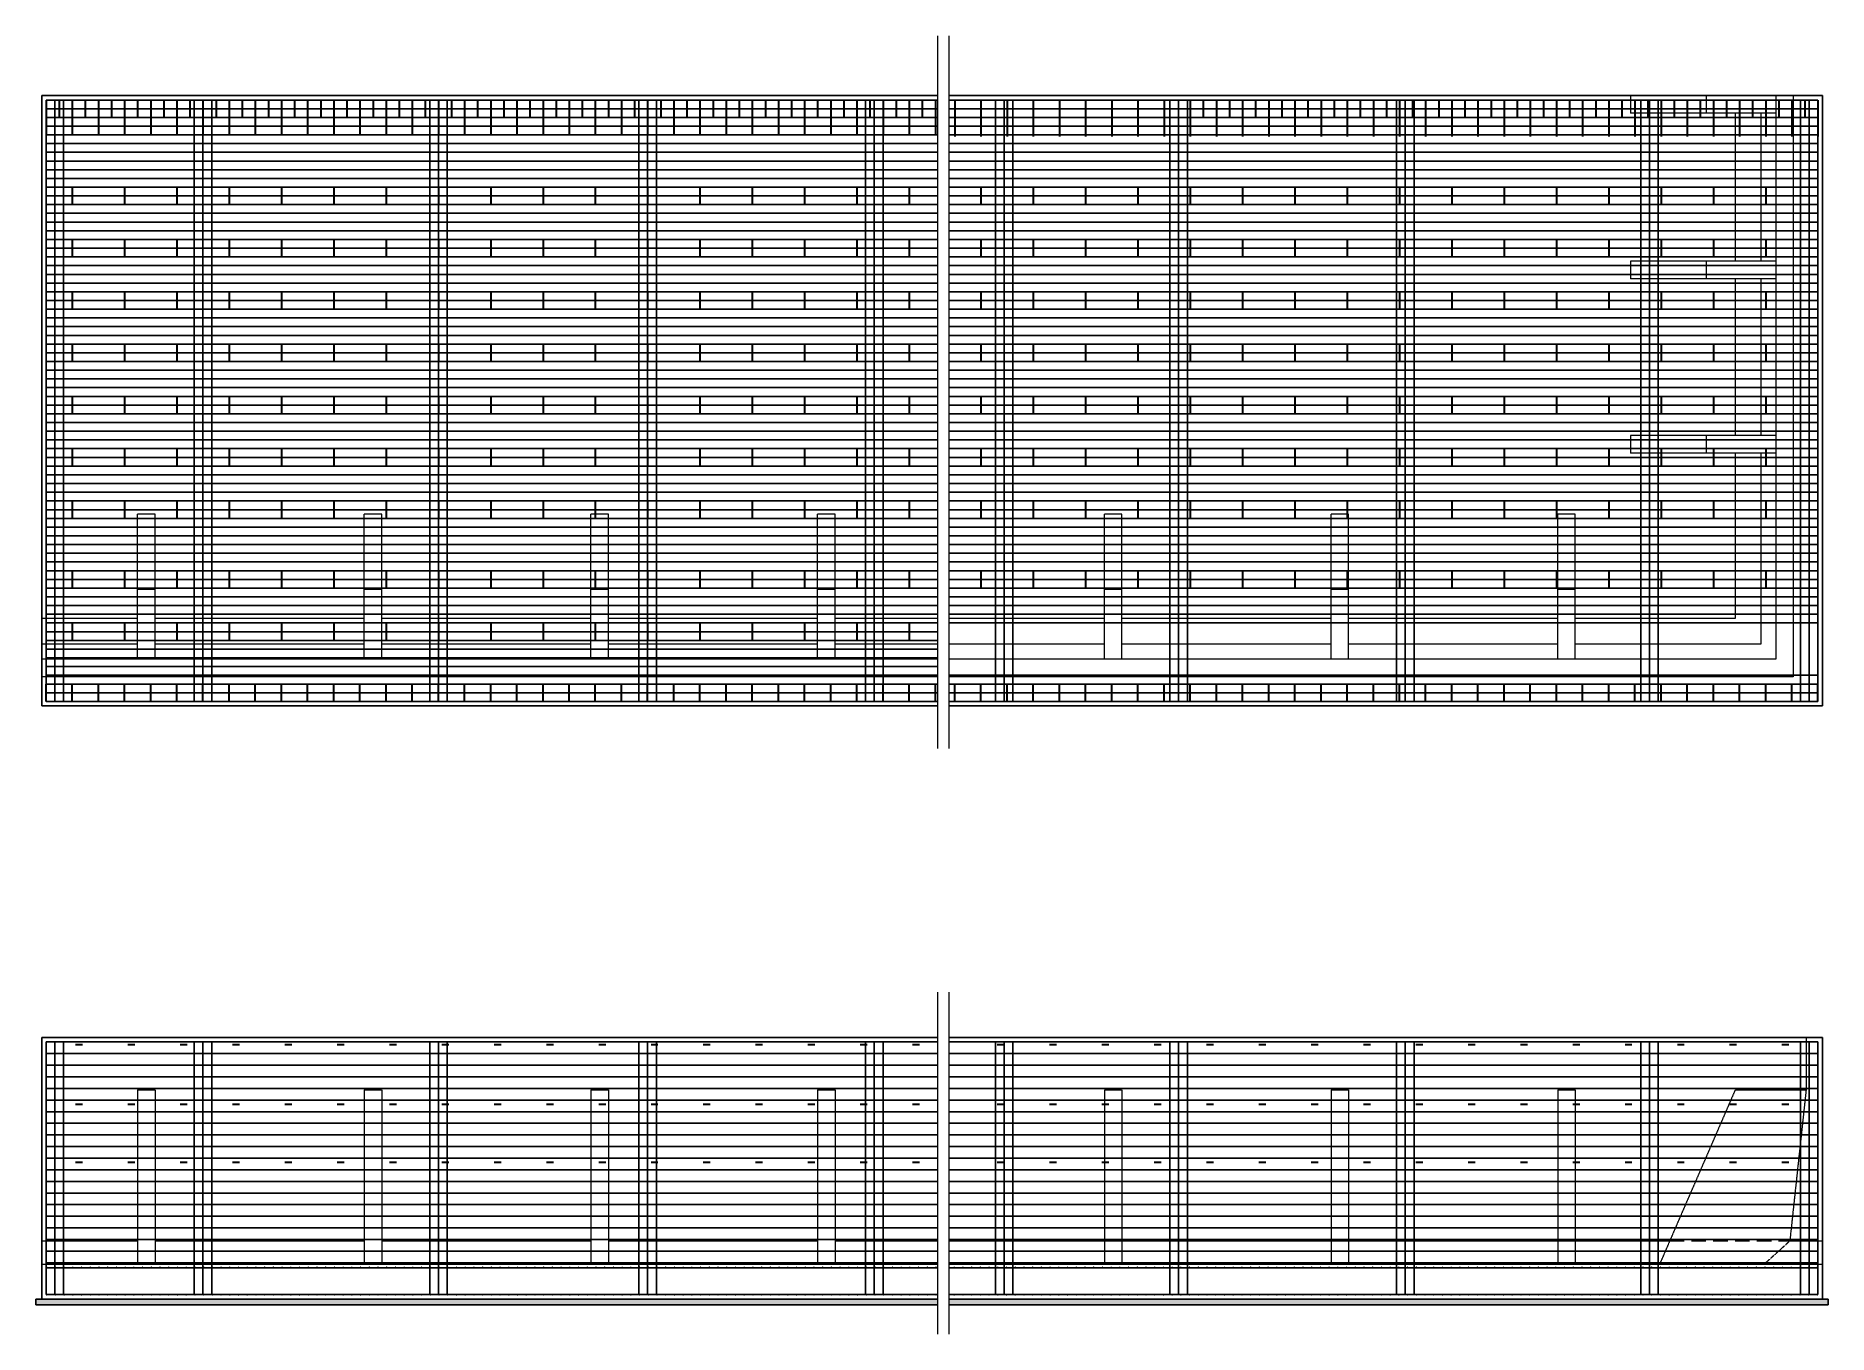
# Model space of a CAD drawing. Header units: centimetres. Extents: x 21448 to 61951, y 7284 to 18464.
# Drawn here: x 58867 to 61951, y 12294 to 14528 of the extents above; entities that cross this region are included whole.
import ezdxf

# ---------------------------------------------------------------- set-up
doc = ezdxf.new("R2010")
doc.units = ezdxf.units.CM
doc.header["$MEASUREMENT"] = 0
doc.linetypes.add('HIDDEN', pattern=[0.375, 0.25, -0.125])
doc.linetypes.add('HIDDEN2', pattern=[0.1875, 0.125, -0.0625])
for name, color, linetype, lineweight in [('DIM', 177, 'Continuous', 20), ('KHUAT', 254, 'HIDDEN', 15), ('THAY', 7, 'Continuous', 25), ('THEPDAI', 3, 'Continuous', 30)]:
    doc.layers.add(name, color=color, linetype=linetype, lineweight=lineweight)
doc.layers.add('Thep chu', color=1, linetype='Continuous')
pattern_1 = [(50, (-7e-12, -301.989), (7.1726018, -0.62752135), [0.75, -8.25]), (355, (-7e-12, -301.989), (-1.3875133, 7.5219213), [0.6, -6.6]), (100.4514, (0.598, -302.041), (5.7850938, 6.8943954), [0.6374019, -7.0114211]), (46.1842, (-7e-12, -299.989), (10.6724105, -1.6551901), [1.125, -12.375]), (96.6356, (0.889, -300.127), (9.346627, 9.7411787), [0.9561029, -10.51713]), (351.1842, (-7e-12, -299.989), (9.3466195, 9.741186), [0.9, -9.9]), (21, (1, -300.489), (5.9690705, -4.0261889), [0.75, -8.25]), (326, (1, -300.489), (2.4331533, 7.25150045), [0.6, -6.6]), (71.4514, (1.4974, -300.824), (8.4022263, 3.225305), [0.6374019, -7.0114211]), (37.5, (-7e-12, -301.9887), (0.12159855, 3.32893854), [0, -6.52, 0, -6.7, 0, -6.625]), (7.5, (-7e-12, -301.9887), (2.63069537, 3.94411712), [0, -3.82, 0, -6.37, 0, -2.525]), (327.5, (-2.23, -301.9887), (5.33822436, -0.22554872), [0, -2.5, 0, -7.8, 0, -10.35]), (317.5, (-3.23, -301.9887), (5.8318617, 1.00104982), [0, -3.25, 0, -5.18, 0, -7.35])]

msp = doc.modelspace()

# ---------------------------------------------------------------- hatches: boundary and pattern name
at = {"layer": 'DIM'}
h = msp.add_hatch(dxfattribs=at)
h.set_pattern_fill('AR-CONC', color=256, style=0)
h.set_pattern_definition(pattern_1)
h.paths.add_polyline_path([(60418.8, 12354.2), (58877.2, 12354.2), (58867.2, 12354.2), (58867.2, 12344.2), (60418.8, 12344.2)])
h = msp.add_hatch(dxfattribs=at)
h.set_pattern_fill('AR-CONC', color=256, style=0)
h.set_pattern_definition(pattern_1)
h.paths.add_polyline_path([(61950.7, 12354.2), (60438.4, 12354.2), (60438.4, 12344.2), (61950.7, 12344.2)])

# ---------------------------------------------------------------- linework, layer by layer
for p, q in [((60418.8, 13311.8), (60418.8, 14528.1)), ((60418.8, 13301.5), (60418.8, 14528.1)), ((60438.4, 13301.5), (60438.4, 14528.1)), ((60418.8, 12293.8), (60418.8, 12882.6)), ((60438.4, 12293.8), (60438.4, 12882.6))]:
    msp.add_line(p, q, dxfattribs=at)
at = {"layer": 'KHUAT', "color": 4, "linetype": 'Continuous'}
for p, q in [((61610.7, 14425.2), (61610.7, 14395.2)), ((61740.7, 14425.2), (61740.7, 14395.2)), ((61860.7, 14425.2), (61860.7, 13455.2)), ((61890.7, 14425.2), (61890.7, 13425.2)), ((61860.7, 14395.2), (61610.7, 14395.2)), ((61790.7, 14395.2), (61790.7, 14140.2)), ((61834.7, 14395.2), (61834.7, 14140.2)), ((61610.7, 14140.2), (61610.7, 14110.2)), ((61860.7, 14140.2), (61610.7, 14140.2)), ((61740.7, 14140.2), (61740.7, 14110.2)), ((61860.7, 14110.2), (61610.7, 14110.2)), ((61790.7, 14110.2), (61790.7, 13840.2)), ((61834.7, 14110.2), (61834.7, 13840.2)), ((61610.7, 13840.2), (61610.7, 13810.2)), ((61860.7, 13840.2), (61610.7, 13840.2)), ((61740.7, 13840.2), (61740.7, 13810.2)), ((61860.7, 13810.2), (61610.7, 13810.2)), ((61790.7, 13810.2), (61790.7, 13525.2)), ((61834.7, 13810.2), (61834.7, 13481.2)), ((59072.2, 13705.2), (59042.2, 13705.2)), ((59042.2, 13455.2), (59042.2, 13705.2)), ((59072.2, 13455.2), (59072.2, 13705.2)), ((59462.2, 13705.2), (59432.2, 13705.2)), ((59432.2, 13455.2), (59432.2, 13705.2)), ((59462.2, 13455.2), (59462.2, 13705.2)), ((59852.2, 13705.2), (59822.2, 13705.2)), ((59822.2, 13455.2), (59822.2, 13705.2)), ((59852.2, 13455.2), (59852.2, 13705.2)), ((60242.2, 13705.2), (60212.2, 13705.2)), ((60212.2, 13455.2), (60212.2, 13705.2)), ((60242.2, 13455.2), (60242.2, 13705.2)), ((60735.7, 13705.2), (60705.7, 13705.2)), ((60705.7, 13455.2), (60705.7, 13705.2)), ((60735.7, 13455.2), (60735.7, 13705.2)), ((61125.7, 13705.2), (61095.7, 13705.2)), ((61095.7, 13455.2), (61095.7, 13705.2)), ((61125.7, 13455.2), (61125.7, 13705.2)), ((61515.7, 13705.2), (61485.7, 13705.2)), ((61485.7, 13455.2), (61485.7, 13705.2)), ((61515.7, 13455.2), (61515.7, 13705.2)), ((59072.2, 13575.2), (59042.2, 13575.2)), ((59462.2, 13575.2), (59432.2, 13575.2)), ((59852.2, 13575.2), (59822.2, 13575.2)), ((60242.2, 13575.2), (60212.2, 13575.2)), ((60735.7, 13575.2), (60705.7, 13575.2)), ((61125.7, 13575.2), (61095.7, 13575.2)), ((61515.7, 13575.2), (61485.7, 13575.2)), ((59042.2, 13525.2), (58877.2, 13525.2)), ((59432.2, 13525.2), (59072.2, 13525.2)), ((59822.2, 13525.2), (59462.2, 13525.2)), ((60212.2, 13525.2), (59852.2, 13525.2)), ((60418.8, 13525.2), (60242.2, 13525.2)), ((60705.7, 13525.2), (60438.4, 13525.2)), ((61095.7, 13525.2), (60735.7, 13525.2)), ((61485.7, 13525.2), (61125.7, 13525.2)), ((61790.7, 13525.2), (61515.7, 13525.2)), ((59042.2, 13481.2), (58877.2, 13481.2)), ((59432.2, 13481.2), (59072.2, 13481.2)), ((59822.2, 13481.2), (59462.2, 13481.2)), ((60212.2, 13481.2), (59852.2, 13481.2)), ((60418.8, 13481.2), (60242.2, 13481.2)), ((60705.7, 13481.2), (60438.4, 13481.2)), ((61095.7, 13481.2), (60735.7, 13481.2)), ((61485.7, 13481.2), (61125.7, 13481.2)), ((61834.7, 13481.2), (61515.7, 13481.2)), ((60418.8, 13455.2), (58877.2, 13455.2)), ((61860.7, 13455.2), (60438.4, 13455.2)), ((60418.8, 13425.2), (58877.2, 13425.2)), ((61890.7, 13425.2), (60438.4, 13425.2))]:
    msp.add_line(p, q, dxfattribs=at)
at = {"layer": 'KHUAT', "color": 3}
for p, q in [((61912.7, 12804.2), (61912.7, 12714.2)), ((59042.2, 12714.2), (59042.2, 12414.2)), ((59042.2, 12714.2), (59072.2, 12714.2)), ((59072.2, 12714.2), (59072.2, 12414.2)), ((59432.2, 12714.2), (59432.2, 12414.2)), ((59432.2, 12714.2), (59462.2, 12714.2)), ((59462.2, 12714.2), (59462.2, 12414.2)), ((59822.2, 12714.2), (59822.2, 12414.2)), ((59822.2, 12714.2), (59852.2, 12714.2)), ((59852.2, 12714.2), (59852.2, 12414.2)), ((60212.2, 12714.2), (60212.2, 12414.2)), ((60212.2, 12714.2), (60242.2, 12714.2)), ((60242.2, 12714.2), (60242.2, 12414.2)), ((60705.7, 12714.2), (60705.7, 12414.2)), ((60705.7, 12714.2), (60735.7, 12714.2)), ((60735.7, 12714.2), (60735.7, 12414.2)), ((61095.7, 12714.2), (61095.7, 12414.2)), ((61095.7, 12714.2), (61125.7, 12714.2)), ((61125.7, 12714.2), (61125.7, 12414.2)), ((61485.7, 12714.2), (61485.7, 12414.2)), ((61485.7, 12714.2), (61515.7, 12714.2)), ((61515.7, 12714.2), (61515.7, 12414.2)), ((61790.7, 12714.2), (61660.7, 12414.2)), ((61790.7, 12714.2), (61912.7, 12714.2)), ((61912.7, 12714.2), (61884.7, 12454.2)), ((61884.7, 12454.2), (61840.7, 12414.2))]:
    msp.add_line(p, q, dxfattribs=at)
at = {"layer": 'KHUAT'}
for p, q in [((58877.2, 12454.2), (59042.2, 12454.2)), ((59072.2, 12454.2), (59432.2, 12454.2)), ((59462.2, 12454.2), (59822.2, 12454.2)), ((59852.2, 12454.2), (60212.2, 12454.2)), ((60242.2, 12454.2), (60418.8, 12454.2)), ((60438.4, 12454.2), (60785.7, 12454.2)), ((60785.7, 12454.2), (61175.7, 12454.2)), ((61175.7, 12454.2), (61565.7, 12454.2)), ((61565.7, 12454.2), (61678, 12454.2)), ((61884.7, 12454.2), (61940.7, 12454.2)), ((58877.2, 12414.2), (60418.8, 12414.2)), ((60438.4, 12414.2), (61940.7, 12414.2))]:
    msp.add_line(p, q, dxfattribs=at)
at = {"layer": 'KHUAT', "linetype": 'HIDDEN2', "ltscale": 200}
msp.add_line((61678, 12454.2), (61884.7, 12454.2), dxfattribs=at)
at = {"layer": 'THAY'}
for p, q in [((58877.2, 14425.2), (60418.8, 14425.2)), ((58877.2, 13375.2), (58877.2, 14425.2)), ((60438.4, 14425.2), (61940.7, 14425.2)), ((61862.7, 14425.2), (61610.7, 14425.2)), ((61940.7, 14425.2), (61940.7, 13375.2)), ((60418.8, 13375.2), (58877.2, 13375.2)), ((60418.8, 13375.2), (58877.2, 13375.2)), ((61940.7, 13375.2), (60438.4, 13375.2)), ((61940.7, 13375.2), (60438.4, 13375.2)), ((58877.2, 12804.2), (58877.2, 12354.2)), ((60418.8, 12804.2), (58877.2, 12804.2)), ((61940.7, 12804.2), (60438.4, 12804.2)), ((61940.7, 12354.2), (61940.7, 12804.2)), ((58867.2, 12344.2), (58867.2, 12354.2)), ((58867.2, 12354.2), (58877.2, 12354.2)), ((58867.2, 12344.2), (60418.8, 12344.2)), ((58877.2, 12354.2), (60418.8, 12354.2)), ((60438.4, 12354.2), (61950.7, 12354.2)), ((60438.4, 12344.2), (61950.7, 12344.2)), ((61950.7, 12354.2), (61940.7, 12354.2)), ((61950.7, 12344.2), (61950.7, 12354.2))]:
    msp.add_line(p, q, dxfattribs=at)
at = {"layer": 'Thep chu'}
for p, q in [((58884.7, 13382.7), (58884.7, 14417.7)), ((58884.7, 14417.7), (60418.8, 14417.7)), ((60418.8, 14417.7), (58884.7, 14417.7)), ((60418.8, 14402.7), (58884.7, 14402.7)), ((58899.7, 13382.7), (58899.7, 14417.7)), ((58914.7, 13382.7), (58914.7, 14417.7)), ((59139.7, 13382.7), (59139.7, 14417.7)), ((59154.7, 13382.7), (59154.7, 14417.7)), ((59169.7, 13382.7), (59169.7, 14417.7)), ((59544.7, 13382.7), (59544.7, 14417.7)), ((59559.7, 13382.7), (59559.7, 14417.7)), ((59574.7, 13382.7), (59574.7, 14417.7)), ((59904.7, 13382.7), (59904.7, 14417.7)), ((59919.7, 13382.7), (59919.7, 14417.7)), ((59934.7, 13382.7), (59934.7, 14417.7)), ((60294.7, 13382.7), (60294.7, 14417.7)), ((60309.7, 13382.7), (60309.7, 14417.7)), ((60324.7, 13382.7), (60324.7, 14417.7)), ((61933.2, 14417.7), (60438.4, 14417.7)), ((60438.4, 14417.7), (61933.2, 14417.7)), ((61933.2, 14402.7), (60438.4, 14402.7)), ((60518.2, 13382.7), (60518.2, 14417.7)), ((60533.2, 13382.7), (60533.2, 14417.7)), ((60548.2, 13382.7), (60548.2, 14417.7)), ((60818.2, 13382.7), (60818.2, 14417.7)), ((60833.2, 13382.7), (60833.2, 14417.7)), ((60848.2, 13382.7), (60848.2, 14417.7)), ((61208.2, 13382.7), (61208.2, 14417.7)), ((61223.2, 13382.7), (61223.2, 14417.7)), ((61238.2, 13382.7), (61238.2, 14417.7)), ((61628.2, 13382.7), (61628.2, 14417.7)), ((61643.2, 13382.7), (61643.2, 14417.7)), ((61658.2, 13382.7), (61658.2, 14417.7)), ((61903.2, 14417.7), (61903.2, 13382.7)), ((61918.2, 14417.7), (61918.2, 13382.7)), ((61933.2, 14417.7), (61933.2, 13382.7)), ((60418.8, 14387.7), (58884.7, 14387.7)), ((60418.8, 14372.7), (58884.7, 14372.7)), ((61933.2, 14387.7), (60438.4, 14387.7)), ((61933.2, 14372.7), (60438.4, 14372.7)), ((60418.8, 14357.7), (58884.7, 14357.7)), ((60418.8, 14342.7), (58884.7, 14342.7)), ((61933.2, 14357.7), (60438.4, 14357.7)), ((61933.2, 14342.7), (60438.4, 14342.7)), ((60418.8, 14327.7), (58884.7, 14327.7)), ((60418.8, 14312.7), (58884.7, 14312.7)), ((61933.2, 14327.7), (60438.4, 14327.7)), ((61933.2, 14312.7), (60438.4, 14312.7)), ((60418.8, 14297.7), (58884.7, 14297.7)), ((60418.8, 14282.7), (58884.7, 14282.7)), ((61933.2, 14297.7), (60438.4, 14297.7)), ((61933.2, 14282.7), (60438.4, 14282.7)), ((60418.8, 14267.7), (58884.7, 14267.7)), ((60418.8, 14252.7), (58884.7, 14252.7)), ((61933.2, 14267.7), (60438.4, 14267.7)), ((61933.2, 14252.7), (60438.4, 14252.7)), ((60418.8, 14237.7), (58884.7, 14237.7)), ((60418.8, 14222.7), (58884.7, 14222.7)), ((61933.2, 14237.7), (60438.4, 14237.7)), ((61933.2, 14222.7), (60438.4, 14222.7)), ((60418.8, 14207.7), (58884.7, 14207.7)), ((60418.8, 14192.7), (58884.7, 14192.7)), ((61933.2, 14207.7), (60438.4, 14207.7)), ((61933.2, 14192.7), (60438.4, 14192.7)), ((60418.8, 14177.7), (58884.7, 14177.7)), ((60418.8, 14162.7), (58884.7, 14162.7)), ((61933.2, 14177.7), (60438.4, 14177.7)), ((61933.2, 14162.7), (60438.4, 14162.7)), ((60418.8, 14147.7), (58884.7, 14147.7)), ((60418.8, 14132.7), (58884.7, 14132.7)), ((61933.2, 14147.7), (60438.4, 14147.7)), ((61933.2, 14132.7), (60438.4, 14132.7)), ((60418.8, 14117.7), (58884.7, 14117.7)), ((60418.8, 14102.7), (58884.7, 14102.7)), ((61933.2, 14117.7), (60438.4, 14117.7)), ((61933.2, 14102.7), (60438.4, 14102.7)), ((60418.8, 14087.7), (58884.7, 14087.7)), ((60418.8, 14072.7), (58884.7, 14072.7)), ((61933.2, 14087.7), (60438.4, 14087.7)), ((61933.2, 14072.7), (60438.4, 14072.7)), ((60418.8, 14057.7), (58884.7, 14057.7)), ((60418.8, 14042.7), (58884.7, 14042.7)), ((61933.2, 14057.7), (60438.4, 14057.7)), ((61933.2, 14042.7), (60438.4, 14042.7)), ((60418.8, 14027.7), (58884.7, 14027.7)), ((60418.8, 14012.7), (58884.7, 14012.7)), ((61933.2, 14027.7), (60438.4, 14027.7)), ((61933.2, 14012.7), (60438.4, 14012.7)), ((60418.8, 13997.7), (58884.7, 13997.7)), ((60418.8, 13982.7), (58884.7, 13982.7)), ((61933.2, 13997.7), (60438.4, 13997.7)), ((61933.2, 13982.7), (60438.4, 13982.7)), ((60418.8, 13967.7), (58884.7, 13967.7)), ((60418.8, 13952.7), (58884.7, 13952.7)), ((60418.8, 13937.7), (58884.7, 13937.7)), ((61933.2, 13967.7), (60438.4, 13967.7)), ((61933.2, 13952.7), (60438.4, 13952.7)), ((61933.2, 13937.7), (60438.4, 13937.7)), ((60418.8, 13922.7), (58884.7, 13922.7)), ((60418.8, 13907.7), (58884.7, 13907.7)), ((61933.2, 13922.7), (60438.4, 13922.7)), ((61933.2, 13907.7), (60438.4, 13907.7)), ((60418.8, 13892.7), (58884.7, 13892.7)), ((60418.8, 13877.7), (58884.7, 13877.7)), ((61933.2, 13892.7), (60438.4, 13892.7)), ((61933.2, 13877.7), (60438.4, 13877.7)), ((60418.8, 13862.7), (58884.7, 13862.7)), ((60418.8, 13847.7), (58884.7, 13847.7)), ((61933.2, 13862.7), (60438.4, 13862.7)), ((61933.2, 13847.7), (60438.4, 13847.7)), ((60418.8, 13832.7), (58884.7, 13832.7)), ((60418.8, 13817.7), (58884.7, 13817.7)), ((61933.2, 13832.7), (60438.4, 13832.7)), ((61933.2, 13817.7), (60438.4, 13817.7)), ((60418.8, 13802.7), (58884.7, 13802.7)), ((60418.8, 13787.7), (58884.7, 13787.7)), ((61933.2, 13802.7), (60438.4, 13802.7)), ((61933.2, 13787.7), (60438.4, 13787.7)), ((60418.8, 13772.7), (58884.7, 13772.7)), ((60418.8, 13757.7), (58884.7, 13757.7)), ((61933.2, 13772.7), (60438.4, 13772.7)), ((61933.2, 13757.7), (60438.4, 13757.7)), ((60418.8, 13742.7), (58884.7, 13742.7)), ((60418.8, 13727.7), (58884.7, 13727.7)), ((61933.2, 13742.7), (60438.4, 13742.7)), ((61933.2, 13727.7), (60438.4, 13727.7)), ((60418.8, 13712.7), (58884.7, 13712.7)), ((60418.8, 13697.7), (58884.7, 13697.7)), ((61933.2, 13712.7), (60438.4, 13712.7)), ((61933.2, 13697.7), (60438.4, 13697.7)), ((60418.8, 13682.7), (58884.7, 13682.7)), ((60418.8, 13667.7), (58884.7, 13667.7)), ((61933.2, 13682.7), (60438.4, 13682.7)), ((61933.2, 13667.7), (60438.4, 13667.7)), ((60418.8, 13652.7), (58884.7, 13652.7)), ((60418.8, 13637.7), (58884.7, 13637.7)), ((61933.2, 13652.7), (60438.4, 13652.7)), ((61933.2, 13637.7), (60438.4, 13637.7)), ((60418.8, 13622.7), (58884.7, 13622.7)), ((60418.8, 13607.7), (58884.7, 13607.7)), ((61933.2, 13622.7), (60438.4, 13622.7)), ((61933.2, 13607.7), (60438.4, 13607.7)), ((60418.8, 13592.7), (58884.7, 13592.7)), ((60418.8, 13577.7), (58884.7, 13577.7)), ((61933.2, 13592.7), (60438.4, 13592.7)), ((61933.2, 13577.7), (60438.4, 13577.7)), ((60418.8, 13562.7), (58884.7, 13562.7)), ((60418.8, 13547.7), (58884.7, 13547.7)), ((61933.2, 13562.7), (60438.4, 13562.7)), ((61933.2, 13547.7), (60438.4, 13547.7)), ((60418.8, 13532.7), (58884.7, 13532.7)), ((60418.8, 13517.7), (58884.7, 13517.7)), ((61933.2, 13532.7), (60438.4, 13532.7)), ((61933.2, 13517.7), (60438.4, 13517.7)), ((60418.8, 13502.7), (58884.7, 13502.7)), ((60418.8, 13487.7), (58884.7, 13487.7)), ((60418.8, 13472.7), (58884.7, 13472.7)), ((60418.8, 13457.7), (58884.7, 13457.7)), ((60418.8, 13442.7), (58884.7, 13442.7)), ((60418.8, 13427.7), (58884.7, 13427.7)), ((61933.2, 13427.7), (60438.4, 13427.7)), ((60418.8, 13412.7), (58884.7, 13412.7)), ((60418.8, 13397.7), (58884.7, 13397.7)), ((60418.8, 13382.7), (58884.7, 13382.7)), ((61933.2, 13412.7), (60438.4, 13412.7)), ((61933.2, 13397.7), (60438.4, 13397.7)), ((61933.2, 13382.7), (60438.4, 13382.7)), ((58884.7, 12796.7), (58884.7, 12362.2)), ((60418.8, 12796.7), (58884.7, 12796.7)), ((58899.7, 12796.7), (58899.7, 12362.2)), ((58914.7, 12796.7), (58914.7, 12362.2)), ((59139.7, 12796.7), (59139.7, 12362.2)), ((59154.7, 12796.7), (59154.7, 12362.2)), ((59169.7, 12796.7), (59169.7, 12362.2)), ((59544.7, 12796.7), (59544.7, 12362.2)), ((59559.7, 12796.7), (59559.7, 12362.2)), ((59574.7, 12796.7), (59574.7, 12362.2)), ((59904.7, 12796.7), (59904.7, 12362.2)), ((59919.7, 12796.7), (59919.7, 12362.2)), ((59934.7, 12796.7), (59934.7, 12362.2)), ((60294.7, 12796.7), (60294.7, 12362.2)), ((60309.7, 12796.7), (60309.7, 12362.2)), ((60324.7, 12796.7), (60324.7, 12362.2)), ((61933.2, 12796.7), (60438.4, 12796.7)), ((60518.2, 12796.7), (60518.2, 12362.2)), ((60533.2, 12796.7), (60533.2, 12362.2)), ((60548.2, 12796.7), (60548.2, 12362.2)), ((60818.2, 12796.7), (60818.2, 12362.2)), ((60833.2, 12796.7), (60833.2, 12362.2)), ((60848.2, 12796.7), (60848.2, 12362.2)), ((61208.2, 12796.7), (61208.2, 12362.2)), ((61223.2, 12796.7), (61223.2, 12362.2)), ((61238.2, 12796.7), (61238.2, 12362.2)), ((61628.2, 12796.7), (61628.2, 12362.2)), ((61643.2, 12796.7), (61643.2, 12362.2)), ((61658.2, 12796.7), (61658.2, 12362.2)), ((61903.2, 12362.2), (61903.2, 12796.7)), ((61918.2, 12362.2), (61918.2, 12796.7)), ((61933.2, 12362.2), (61933.2, 12796.7)), ((60418.8, 12776.7), (58884.7, 12776.7)), ((61933.2, 12776.7), (60438.4, 12776.7)), ((60418.8, 12756.7), (58884.7, 12756.7)), ((60418.8, 12736.7), (58884.7, 12736.7)), ((61933.2, 12756.7), (60438.4, 12756.7)), ((61933.2, 12736.7), (60438.4, 12736.7)), ((60418.8, 12716.7), (58884.7, 12716.7)), ((61933.2, 12716.7), (60438.4, 12716.7)), ((60418.8, 12696.7), (58884.7, 12696.7)), ((60418.8, 12676.7), (58884.7, 12676.7)), ((61933.2, 12696.7), (60438.4, 12696.7)), ((61933.2, 12676.7), (60438.4, 12676.7)), ((60418.8, 12656.7), (58884.7, 12656.7)), ((61933.2, 12656.7), (60438.4, 12656.7)), ((60418.8, 12636.7), (58884.7, 12636.7)), ((60418.8, 12616.7), (58884.7, 12616.7)), ((61933.2, 12636.7), (60438.4, 12636.7)), ((61933.2, 12616.7), (60438.4, 12616.7)), ((60418.8, 12596.7), (58884.7, 12596.7)), ((61933.2, 12596.7), (60438.4, 12596.7)), ((60418.8, 12576.7), (58884.7, 12576.7)), ((60418.8, 12556.7), (58884.7, 12556.7)), ((61933.2, 12576.7), (60438.4, 12576.7)), ((61933.2, 12556.7), (60438.4, 12556.7)), ((60418.8, 12536.7), (58884.7, 12536.7)), ((61933.2, 12536.7), (60438.4, 12536.7)), ((60418.8, 12516.7), (58884.7, 12516.7)), ((60418.8, 12496.7), (58884.7, 12496.7)), ((61933.2, 12516.7), (60438.4, 12516.7)), ((61933.2, 12496.7), (60438.4, 12496.7)), ((60418.8, 12476.7), (58884.7, 12476.7)), ((61933.2, 12476.7), (60438.4, 12476.7)), ((60418.8, 12456.7), (58884.7, 12456.7)), ((60418.8, 12436.7), (58884.7, 12436.7)), ((61933.2, 12456.7), (60438.4, 12456.7)), ((61933.2, 12436.7), (60438.4, 12436.7)), ((60418.8, 12416.7), (58884.7, 12416.7)), ((58884.7, 12408.2), (60418.8, 12408.2)), ((61933.2, 12416.7), (60438.4, 12416.7)), ((60438.4, 12408.2), (61933.2, 12408.2)), ((58884.7, 12362.2), (60418.8, 12362.2)), ((60438.4, 12362.2), (61933.2, 12362.2))]:
    msp.add_line(p, q, dxfattribs=at)
at = {"layer": 'Thep chu', "const_width": 1}
for points in [[(58885.3, 12409.4, 1), (58886.3, 12409.4, 1)], [(58900.3, 12409.4, 1), (58901.3, 12409.4, 1)], [(58915.3, 12409.4, 1), (58916.3, 12409.4, 1)], [(58930.3, 12409.4, 1), (58931.3, 12409.4, 1)], [(58945.3, 12409.4, 1), (58946.3, 12409.4, 1)], [(58960.3, 12409.4, 1), (58961.3, 12409.4, 1)], [(58975.3, 12409.4, 1), (58976.3, 12409.4, 1)], [(58990.3, 12409.4, 1), (58991.3, 12409.4, 1)], [(59005.3, 12409.4, 1), (59006.3, 12409.4, 1)], [(59020.3, 12409.4, 1), (59021.3, 12409.4, 1)], [(59035.3, 12409.4, 1), (59036.3, 12409.4, 1)], [(59050.3, 12409.4, 1), (59051.3, 12409.4, 1)], [(59065.3, 12409.4, 1), (59066.3, 12409.4, 1)], [(59080.3, 12409.4, 1), (59081.3, 12409.4, 1)], [(59095.3, 12409.4, 1), (59096.3, 12409.4, 1)], [(59110.3, 12409.4, 1), (59111.3, 12409.4, 1)], [(59125.3, 12409.4, 1), (59126.3, 12409.4, 1)], [(59140.3, 12409.4, 1), (59141.3, 12409.4, 1)], [(59155.3, 12409.4, 1), (59156.3, 12409.4, 1)], [(59170.3, 12409.4, 1), (59171.3, 12409.4, 1)], [(59185.3, 12409.4, 1), (59186.3, 12409.4, 1)], [(59200.3, 12409.4, 1), (59201.3, 12409.4, 1)], [(59215.3, 12409.4, 1), (59216.3, 12409.4, 1)], [(59230.3, 12409.4, 1), (59231.3, 12409.4, 1)], [(59245.3, 12409.4, 1), (59246.3, 12409.4, 1)], [(59260.3, 12409.4, 1), (59261.3, 12409.4, 1)], [(59275.3, 12409.4, 1), (59276.3, 12409.4, 1)], [(59290.3, 12409.4, 1), (59291.3, 12409.4, 1)], [(59305.3, 12409.4, 1), (59306.3, 12409.4, 1)], [(59320.3, 12409.4, 1), (59321.3, 12409.4, 1)], [(59335.3, 12409.4, 1), (59336.3, 12409.4, 1)], [(59350.3, 12409.4, 1), (59351.3, 12409.4, 1)], [(59365.3, 12409.4, 1), (59366.3, 12409.4, 1)], [(59380.3, 12409.4, 1), (59381.3, 12409.4, 1)], [(59395.3, 12409.4, 1), (59396.3, 12409.4, 1)], [(59410.3, 12409.4, 1), (59411.3, 12409.4, 1)], [(59425.3, 12409.4, 1), (59426.3, 12409.4, 1)], [(59440.3, 12409.4, 1), (59441.3, 12409.4, 1)], [(59455.3, 12409.4, 1), (59456.3, 12409.4, 1)], [(59470.3, 12409.4, 1), (59471.3, 12409.4, 1)], [(59485.3, 12409.4, 1), (59486.3, 12409.4, 1)], [(59500.3, 12409.4, 1), (59501.3, 12409.4, 1)], [(59515.3, 12409.4, 1), (59516.3, 12409.4, 1)], [(59530.3, 12409.4, 1), (59531.3, 12409.4, 1)], [(59545.3, 12409.4, 1), (59546.3, 12409.4, 1)], [(59560.3, 12409.4, 1), (59561.3, 12409.4, 1)], [(59575.3, 12409.4, 1), (59576.3, 12409.4, 1)], [(59590.3, 12409.4, 1), (59591.3, 12409.4, 1)], [(59605.3, 12409.4, 1), (59606.3, 12409.4, 1)], [(59620.3, 12409.4, 1), (59621.3, 12409.4, 1)], [(59635.3, 12409.4, 1), (59636.3, 12409.4, 1)], [(59650.3, 12409.4, 1), (59651.3, 12409.4, 1)], [(59665.3, 12409.4, 1), (59666.3, 12409.4, 1)], [(59680.3, 12409.4, 1), (59681.3, 12409.4, 1)], [(59695.3, 12409.4, 1), (59696.3, 12409.4, 1)], [(59710.3, 12409.4, 1), (59711.3, 12409.4, 1)], [(59725.3, 12409.4, 1), (59726.3, 12409.4, 1)], [(59740.3, 12409.4, 1), (59741.3, 12409.4, 1)], [(59755.3, 12409.4, 1), (59756.3, 12409.4, 1)], [(59770.3, 12409.4, 1), (59771.3, 12409.4, 1)], [(59785.3, 12409.4, 1), (59786.3, 12409.4, 1)], [(59800.3, 12409.4, 1), (59801.3, 12409.4, 1)], [(59815.3, 12409.4, 1), (59816.3, 12409.4, 1)], [(59830.3, 12409.4, 1), (59831.3, 12409.4, 1)], [(59845.3, 12409.4, 1), (59846.3, 12409.4, 1)], [(59860.3, 12409.4, 1), (59861.3, 12409.4, 1)], [(59875.3, 12409.4, 1), (59876.3, 12409.4, 1)], [(59890.3, 12409.4, 1), (59891.3, 12409.4, 1)], [(59905.3, 12409.4, 1), (59906.3, 12409.4, 1)], [(59920.3, 12409.4, 1), (59921.3, 12409.4, 1)], [(59935.3, 12409.4, 1), (59936.3, 12409.4, 1)], [(59950.3, 12409.4, 1), (59951.3, 12409.4, 1)], [(59965.3, 12409.4, 1), (59966.3, 12409.4, 1)], [(59980.3, 12409.4, 1), (59981.3, 12409.4, 1)], [(59995.3, 12409.4, 1), (59996.3, 12409.4, 1)], [(60010.3, 12409.4, 1), (60011.3, 12409.4, 1)], [(60025.3, 12409.4, 1), (60026.3, 12409.4, 1)], [(60040.3, 12409.4, 1), (60041.3, 12409.4, 1)], [(60055.3, 12409.4, 1), (60056.3, 12409.4, 1)], [(60070.3, 12409.4, 1), (60071.3, 12409.4, 1)], [(60085.3, 12409.4, 1), (60086.3, 12409.4, 1)], [(60100.3, 12409.4, 1), (60101.3, 12409.4, 1)], [(60115.3, 12409.4, 1), (60116.3, 12409.4, 1)], [(60130.3, 12409.4, 1), (60131.3, 12409.4, 1)], [(60145.3, 12409.4, 1), (60146.3, 12409.4, 1)], [(60160.3, 12409.4, 1), (60161.3, 12409.4, 1)], [(60175.3, 12409.4, 1), (60176.3, 12409.4, 1)], [(60190.3, 12409.4, 1), (60191.3, 12409.4, 1)], [(60205.3, 12409.4, 1), (60206.3, 12409.4, 1)], [(60220.3, 12409.4, 1), (60221.3, 12409.4, 1)], [(60235.3, 12409.4, 1), (60236.3, 12409.4, 1)], [(60250.3, 12409.4, 1), (60251.3, 12409.4, 1)], [(60265.3, 12409.4, 1), (60266.3, 12409.4, 1)], [(60280.3, 12409.4, 1), (60281.3, 12409.4, 1)], [(60295.3, 12409.4, 1), (60296.3, 12409.4, 1)], [(60310.3, 12409.4, 1), (60311.3, 12409.4, 1)], [(60325.3, 12409.4, 1), (60326.3, 12409.4, 1)], [(60340.3, 12409.4, 1), (60341.3, 12409.4, 1)], [(60355.3, 12409.4, 1), (60356.3, 12409.4, 1)], [(60370.3, 12409.4, 1), (60371.3, 12409.4, 1)], [(60385.3, 12409.4, 1), (60386.3, 12409.4, 1)], [(60400.3, 12409.4, 1), (60401.3, 12409.4, 1)], [(60415.3, 12409.4, 1), (60416.3, 12409.4, 1)], [(60446.6, 12409.4, 1), (60447.6, 12409.4, 1)], [(60461.6, 12409.4, 1), (60462.6, 12409.4, 1)], [(60476.6, 12409.4, 1), (60477.6, 12409.4, 1)], [(60491.6, 12409.4, 1), (60492.6, 12409.4, 1)], [(60506.6, 12409.4, 1), (60507.6, 12409.4, 1)], [(60521.6, 12409.4, 1), (60522.6, 12409.4, 1)], [(60536.6, 12409.4, 1), (60537.6, 12409.4, 1)], [(60551.6, 12409.4, 1), (60552.6, 12409.4, 1)], [(60566.6, 12409.4, 1), (60567.6, 12409.4, 1)], [(60581.6, 12409.4, 1), (60582.6, 12409.4, 1)], [(60596.6, 12409.4, 1), (60597.6, 12409.4, 1)], [(60611.6, 12409.4, 1), (60612.6, 12409.4, 1)], [(60626.6, 12409.4, 1), (60627.6, 12409.4, 1)], [(60641.6, 12409.4, 1), (60642.6, 12409.4, 1)], [(60656.6, 12409.4, 1), (60657.6, 12409.4, 1)], [(60671.6, 12409.4, 1), (60672.6, 12409.4, 1)], [(60686.6, 12409.4, 1), (60687.6, 12409.4, 1)], [(60701.6, 12409.4, 1), (60702.6, 12409.4, 1)], [(60716.6, 12409.4, 1), (60717.6, 12409.4, 1)], [(60731.6, 12409.4, 1), (60732.6, 12409.4, 1)], [(60746.6, 12409.4, 1), (60747.6, 12409.4, 1)], [(60761.6, 12409.4, 1), (60762.6, 12409.4, 1)], [(60776.6, 12409.4, 1), (60777.6, 12409.4, 1)], [(60791.6, 12409.4, 1), (60792.6, 12409.4, 1)], [(60806.6, 12409.4, 1), (60807.6, 12409.4, 1)], [(60821.6, 12409.4, 1), (60822.6, 12409.4, 1)], [(60836.6, 12409.4, 1), (60837.6, 12409.4, 1)], [(60851.6, 12409.4, 1), (60852.6, 12409.4, 1)], [(60866.6, 12409.4, 1), (60867.6, 12409.4, 1)], [(60881.6, 12409.4, 1), (60882.6, 12409.4, 1)], [(60896.6, 12409.4, 1), (60897.6, 12409.4, 1)], [(60911.6, 12409.4, 1), (60912.6, 12409.4, 1)], [(60926.6, 12409.4, 1), (60927.6, 12409.4, 1)], [(60941.6, 12409.4, 1), (60942.6, 12409.4, 1)], [(60956.6, 12409.4, 1), (60957.6, 12409.4, 1)], [(60971.6, 12409.4, 1), (60972.6, 12409.4, 1)], [(60986.6, 12409.4, 1), (60987.6, 12409.4, 1)], [(61001.6, 12409.4, 1), (61002.6, 12409.4, 1)], [(61016.6, 12409.4, 1), (61017.6, 12409.4, 1)], [(61031.6, 12409.4, 1), (61032.6, 12409.4, 1)], [(61046.6, 12409.4, 1), (61047.6, 12409.4, 1)], [(61061.6, 12409.4, 1), (61062.6, 12409.4, 1)], [(61076.6, 12409.4, 1), (61077.6, 12409.4, 1)], [(61091.6, 12409.4, 1), (61092.6, 12409.4, 1)], [(61106.6, 12409.4, 1), (61107.6, 12409.4, 1)], [(61121.6, 12409.4, 1), (61122.6, 12409.4, 1)], [(61136.6, 12409.4, 1), (61137.6, 12409.4, 1)], [(61151.6, 12409.4, 1), (61152.6, 12409.4, 1)], [(61166.6, 12409.4, 1), (61167.6, 12409.4, 1)], [(61181.6, 12409.4, 1), (61182.6, 12409.4, 1)], [(61196.6, 12409.4, 1), (61197.6, 12409.4, 1)], [(61211.6, 12409.4, 1), (61212.6, 12409.4, 1)], [(61226.6, 12409.4, 1), (61227.6, 12409.4, 1)], [(61241.6, 12409.4, 1), (61242.6, 12409.4, 1)], [(61256.6, 12409.4, 1), (61257.6, 12409.4, 1)], [(61271.6, 12409.4, 1), (61272.6, 12409.4, 1)], [(61286.6, 12409.4, 1), (61287.6, 12409.4, 1)], [(61301.6, 12409.4, 1), (61302.6, 12409.4, 1)], [(61316.6, 12409.4, 1), (61317.6, 12409.4, 1)], [(61331.6, 12409.4, 1), (61332.6, 12409.4, 1)], [(61346.6, 12409.4, 1), (61347.6, 12409.4, 1)], [(61361.6, 12409.4, 1), (61362.6, 12409.4, 1)], [(61376.6, 12409.4, 1), (61377.6, 12409.4, 1)], [(61391.6, 12409.4, 1), (61392.6, 12409.4, 1)], [(61406.6, 12409.4, 1), (61407.6, 12409.4, 1)], [(61421.6, 12409.4, 1), (61422.6, 12409.4, 1)], [(61436.6, 12409.4, 1), (61437.6, 12409.4, 1)], [(61451.6, 12409.4, 1), (61452.6, 12409.4, 1)], [(61466.6, 12409.4, 1), (61467.6, 12409.4, 1)], [(61481.6, 12409.4, 1), (61482.6, 12409.4, 1)], [(61496.6, 12409.4, 1), (61497.6, 12409.4, 1)], [(61511.6, 12409.4, 1), (61512.6, 12409.4, 1)], [(61526.6, 12409.4, 1), (61527.6, 12409.4, 1)], [(61541.6, 12409.4, 1), (61542.6, 12409.4, 1)], [(61556.6, 12409.4, 1), (61557.6, 12409.4, 1)], [(61571.6, 12409.4, 1), (61572.6, 12409.4, 1)], [(61586.6, 12409.4, 1), (61587.6, 12409.4, 1)], [(61601.6, 12409.4, 1), (61602.6, 12409.4, 1)], [(61616.6, 12409.4, 1), (61617.6, 12409.4, 1)], [(61631.6, 12409.4, 1), (61632.6, 12409.4, 1)], [(61646.6, 12409.4, 1), (61647.6, 12409.4, 1)], [(61661.6, 12409.4, 1), (61662.6, 12409.4, 1)], [(61676.6, 12409.4, 1), (61677.6, 12409.4, 1)], [(61691.6, 12409.4, 1), (61692.6, 12409.4, 1)], [(61706.6, 12409.4, 1), (61707.6, 12409.4, 1)], [(61721.6, 12409.4, 1), (61722.6, 12409.4, 1)], [(61736.6, 12409.4, 1), (61737.6, 12409.4, 1)], [(61751.6, 12409.4, 1), (61752.6, 12409.4, 1)], [(61766.6, 12409.4, 1), (61767.6, 12409.4, 1)], [(61781.6, 12409.4, 1), (61782.6, 12409.4, 1)], [(61796.6, 12409.4, 1), (61797.6, 12409.4, 1)], [(61811.6, 12409.4, 1), (61812.6, 12409.4, 1)], [(61826.6, 12409.4, 1), (61827.6, 12409.4, 1)], [(61841.6, 12409.4, 1), (61842.6, 12409.4, 1)], [(61856.6, 12409.4, 1), (61857.6, 12409.4, 1)], [(61871.6, 12409.4, 1), (61872.6, 12409.4, 1)], [(61886.6, 12409.4, 1), (61887.6, 12409.4, 1)], [(61901.6, 12409.4, 1), (61902.6, 12409.4, 1)], [(61916.6, 12409.4, 1), (61917.6, 12409.4, 1)], [(61931.6, 12409.4, 1), (61932.6, 12409.4, 1)], [(58885.3, 12361.1, -1), (58886.3, 12361.1, -1)], [(58900.3, 12361.1, -1), (58901.3, 12361.1, -1)], [(58915.3, 12361.1, -1), (58916.3, 12361.1, -1)], [(58930.3, 12361.1, -1), (58931.3, 12361.1, -1)], [(58945.3, 12361.1, -1), (58946.3, 12361.1, -1)], [(58960.3, 12361.1, -1), (58961.3, 12361.1, -1)], [(58975.3, 12361.1, -1), (58976.3, 12361.1, -1)], [(58990.3, 12361.1, -1), (58991.3, 12361.1, -1)], [(59005.3, 12361.1, -1), (59006.3, 12361.1, -1)], [(59020.3, 12361.1, -1), (59021.3, 12361.1, -1)], [(59035.3, 12361.1, -1), (59036.3, 12361.1, -1)], [(59050.3, 12361.1, -1), (59051.3, 12361.1, -1)], [(59065.3, 12361.1, -1), (59066.3, 12361.1, -1)], [(59080.3, 12361.1, -1), (59081.3, 12361.1, -1)], [(59095.3, 12361.1, -1), (59096.3, 12361.1, -1)], [(59110.3, 12361.1, -1), (59111.3, 12361.1, -1)], [(59125.3, 12361.1, -1), (59126.3, 12361.1, -1)], [(59140.3, 12361.1, -1), (59141.3, 12361.1, -1)], [(59155.3, 12361.1, -1), (59156.3, 12361.1, -1)], [(59170.3, 12361.1, -1), (59171.3, 12361.1, -1)], [(59185.3, 12361.1, -1), (59186.3, 12361.1, -1)], [(59200.3, 12361.1, -1), (59201.3, 12361.1, -1)], [(59215.3, 12361.1, -1), (59216.3, 12361.1, -1)], [(59230.3, 12361.1, -1), (59231.3, 12361.1, -1)], [(59245.3, 12361.1, -1), (59246.3, 12361.1, -1)], [(59260.3, 12361.1, -1), (59261.3, 12361.1, -1)], [(59275.3, 12361.1, -1), (59276.3, 12361.1, -1)], [(59290.3, 12361.1, -1), (59291.3, 12361.1, -1)], [(59305.3, 12361.1, -1), (59306.3, 12361.1, -1)], [(59320.3, 12361.1, -1), (59321.3, 12361.1, -1)], [(59335.3, 12361.1, -1), (59336.3, 12361.1, -1)], [(59350.3, 12361.1, -1), (59351.3, 12361.1, -1)], [(59365.3, 12361.1, -1), (59366.3, 12361.1, -1)], [(59380.3, 12361.1, -1), (59381.3, 12361.1, -1)], [(59395.3, 12361.1, -1), (59396.3, 12361.1, -1)], [(59410.3, 12361.1, -1), (59411.3, 12361.1, -1)], [(59425.3, 12361.1, -1), (59426.3, 12361.1, -1)], [(59440.3, 12361.1, -1), (59441.3, 12361.1, -1)], [(59455.3, 12361.1, -1), (59456.3, 12361.1, -1)], [(59470.3, 12361.1, -1), (59471.3, 12361.1, -1)], [(59485.3, 12361.1, -1), (59486.3, 12361.1, -1)], [(59500.3, 12361.1, -1), (59501.3, 12361.1, -1)], [(59515.3, 12361.1, -1), (59516.3, 12361.1, -1)], [(59530.3, 12361.1, -1), (59531.3, 12361.1, -1)], [(59545.3, 12361.1, -1), (59546.3, 12361.1, -1)], [(59560.3, 12361.1, -1), (59561.3, 12361.1, -1)], [(59575.3, 12361.1, -1), (59576.3, 12361.1, -1)], [(59590.3, 12361.1, -1), (59591.3, 12361.1, -1)], [(59605.3, 12361.1, -1), (59606.3, 12361.1, -1)], [(59620.3, 12361.1, -1), (59621.3, 12361.1, -1)], [(59635.3, 12361.1, -1), (59636.3, 12361.1, -1)], [(59650.3, 12361.1, -1), (59651.3, 12361.1, -1)], [(59665.3, 12361.1, -1), (59666.3, 12361.1, -1)], [(59680.3, 12361.1, -1), (59681.3, 12361.1, -1)], [(59695.3, 12361.1, -1), (59696.3, 12361.1, -1)], [(59710.3, 12361.1, -1), (59711.3, 12361.1, -1)], [(59725.3, 12361.1, -1), (59726.3, 12361.1, -1)], [(59740.3, 12361.1, -1), (59741.3, 12361.1, -1)], [(59755.3, 12361.1, -1), (59756.3, 12361.1, -1)], [(59770.3, 12361.1, -1), (59771.3, 12361.1, -1)], [(59785.3, 12361.1, -1), (59786.3, 12361.1, -1)], [(59800.3, 12361.1, -1), (59801.3, 12361.1, -1)], [(59815.3, 12361.1, -1), (59816.3, 12361.1, -1)], [(59830.3, 12361.1, -1), (59831.3, 12361.1, -1)], [(59845.3, 12361.1, -1), (59846.3, 12361.1, -1)], [(59860.3, 12361.1, -1), (59861.3, 12361.1, -1)], [(59875.3, 12361.1, -1), (59876.3, 12361.1, -1)], [(59890.3, 12361.1, -1), (59891.3, 12361.1, -1)], [(59905.3, 12361.1, -1), (59906.3, 12361.1, -1)], [(59920.3, 12361.1, -1), (59921.3, 12361.1, -1)], [(59935.3, 12361.1, -1), (59936.3, 12361.1, -1)], [(59950.3, 12361.1, -1), (59951.3, 12361.1, -1)], [(59965.3, 12361.1, -1), (59966.3, 12361.1, -1)], [(59980.3, 12361.1, -1), (59981.3, 12361.1, -1)], [(59995.3, 12361.1, -1), (59996.3, 12361.1, -1)], [(60010.3, 12361.1, -1), (60011.3, 12361.1, -1)], [(60025.3, 12361.1, -1), (60026.3, 12361.1, -1)], [(60040.3, 12361.1, -1), (60041.3, 12361.1, -1)], [(60055.3, 12361.1, -1), (60056.3, 12361.1, -1)], [(60070.3, 12361.1, -1), (60071.3, 12361.1, -1)], [(60085.3, 12361.1, -1), (60086.3, 12361.1, -1)], [(60100.3, 12361.1, -1), (60101.3, 12361.1, -1)], [(60115.3, 12361.1, -1), (60116.3, 12361.1, -1)], [(60130.3, 12361.1, -1), (60131.3, 12361.1, -1)], [(60145.3, 12361.1, -1), (60146.3, 12361.1, -1)], [(60160.3, 12361.1, -1), (60161.3, 12361.1, -1)], [(60175.3, 12361.1, -1), (60176.3, 12361.1, -1)], [(60190.3, 12361.1, -1), (60191.3, 12361.1, -1)], [(60205.3, 12361.1, -1), (60206.3, 12361.1, -1)], [(60220.3, 12361.1, -1), (60221.3, 12361.1, -1)], [(60235.3, 12361.1, -1), (60236.3, 12361.1, -1)], [(60250.3, 12361.1, -1), (60251.3, 12361.1, -1)], [(60265.3, 12361.1, -1), (60266.3, 12361.1, -1)], [(60280.3, 12361.1, -1), (60281.3, 12361.1, -1)], [(60295.3, 12361.1, -1), (60296.3, 12361.1, -1)], [(60310.3, 12361.1, -1), (60311.3, 12361.1, -1)], [(60325.3, 12361.1, -1), (60326.3, 12361.1, -1)], [(60340.3, 12361.1, -1), (60341.3, 12361.1, -1)], [(60355.3, 12361.1, -1), (60356.3, 12361.1, -1)], [(60370.3, 12361.1, -1), (60371.3, 12361.1, -1)], [(60385.3, 12361.1, -1), (60386.3, 12361.1, -1)], [(60400.3, 12361.1, -1), (60401.3, 12361.1, -1)], [(60415.3, 12361.1, -1), (60416.3, 12361.1, -1)], [(60446.6, 12361.1, -1), (60447.6, 12361.1, -1)], [(60461.6, 12361.1, -1), (60462.6, 12361.1, -1)], [(60476.6, 12361.1, -1), (60477.6, 12361.1, -1)], [(60491.6, 12361.1, -1), (60492.6, 12361.1, -1)], [(60506.6, 12361.1, -1), (60507.6, 12361.1, -1)], [(60521.6, 12361.1, -1), (60522.6, 12361.1, -1)], [(60536.6, 12361.1, -1), (60537.6, 12361.1, -1)], [(60551.6, 12361.1, -1), (60552.6, 12361.1, -1)], [(60566.6, 12361.1, -1), (60567.6, 12361.1, -1)], [(60581.6, 12361.1, -1), (60582.6, 12361.1, -1)], [(60596.6, 12361.1, -1), (60597.6, 12361.1, -1)], [(60611.6, 12361.1, -1), (60612.6, 12361.1, -1)], [(60626.6, 12361.1, -1), (60627.6, 12361.1, -1)], [(60641.6, 12361.1, -1), (60642.6, 12361.1, -1)], [(60656.6, 12361.1, -1), (60657.6, 12361.1, -1)], [(60671.6, 12361.1, -1), (60672.6, 12361.1, -1)], [(60686.6, 12361.1, -1), (60687.6, 12361.1, -1)], [(60701.6, 12361.1, -1), (60702.6, 12361.1, -1)], [(60716.6, 12361.1, -1), (60717.6, 12361.1, -1)], [(60731.6, 12361.1, -1), (60732.6, 12361.1, -1)], [(60746.6, 12361.1, -1), (60747.6, 12361.1, -1)], [(60761.6, 12361.1, -1), (60762.6, 12361.1, -1)], [(60776.6, 12361.1, -1), (60777.6, 12361.1, -1)], [(60791.6, 12361.1, -1), (60792.6, 12361.1, -1)], [(60806.6, 12361.1, -1), (60807.6, 12361.1, -1)], [(60821.6, 12361.1, -1), (60822.6, 12361.1, -1)], [(60836.6, 12361.1, -1), (60837.6, 12361.1, -1)], [(60851.6, 12361.1, -1), (60852.6, 12361.1, -1)], [(60866.6, 12361.1, -1), (60867.6, 12361.1, -1)], [(60881.6, 12361.1, -1), (60882.6, 12361.1, -1)], [(60896.6, 12361.1, -1), (60897.6, 12361.1, -1)], [(60911.6, 12361.1, -1), (60912.6, 12361.1, -1)], [(60926.6, 12361.1, -1), (60927.6, 12361.1, -1)], [(60941.6, 12361.1, -1), (60942.6, 12361.1, -1)], [(60956.6, 12361.1, -1), (60957.6, 12361.1, -1)], [(60971.6, 12361.1, -1), (60972.6, 12361.1, -1)], [(60986.6, 12361.1, -1), (60987.6, 12361.1, -1)], [(61001.6, 12361.1, -1), (61002.6, 12361.1, -1)], [(61016.6, 12361.1, -1), (61017.6, 12361.1, -1)], [(61031.6, 12361.1, -1), (61032.6, 12361.1, -1)], [(61046.6, 12361.1, -1), (61047.6, 12361.1, -1)], [(61061.6, 12361.1, -1), (61062.6, 12361.1, -1)], [(61076.6, 12361.1, -1), (61077.6, 12361.1, -1)], [(61091.6, 12361.1, -1), (61092.6, 12361.1, -1)], [(61106.6, 12361.1, -1), (61107.6, 12361.1, -1)], [(61121.6, 12361.1, -1), (61122.6, 12361.1, -1)], [(61136.6, 12361.1, -1), (61137.6, 12361.1, -1)], [(61151.6, 12361.1, -1), (61152.6, 12361.1, -1)], [(61166.6, 12361.1, -1), (61167.6, 12361.1, -1)], [(61181.6, 12361.1, -1), (61182.6, 12361.1, -1)], [(61196.6, 12361.1, -1), (61197.6, 12361.1, -1)], [(61211.6, 12361.1, -1), (61212.6, 12361.1, -1)], [(61226.6, 12361.1, -1), (61227.6, 12361.1, -1)], [(61241.6, 12361.1, -1), (61242.6, 12361.1, -1)], [(61256.6, 12361.1, -1), (61257.6, 12361.1, -1)], [(61271.6, 12361.1, -1), (61272.6, 12361.1, -1)], [(61286.6, 12361.1, -1), (61287.6, 12361.1, -1)], [(61301.6, 12361.1, -1), (61302.6, 12361.1, -1)], [(61316.6, 12361.1, -1), (61317.6, 12361.1, -1)], [(61331.6, 12361.1, -1), (61332.6, 12361.1, -1)], [(61346.6, 12361.1, -1), (61347.6, 12361.1, -1)], [(61361.6, 12361.1, -1), (61362.6, 12361.1, -1)], [(61376.6, 12361.1, -1), (61377.6, 12361.1, -1)], [(61391.6, 12361.1, -1), (61392.6, 12361.1, -1)], [(61406.6, 12361.1, -1), (61407.6, 12361.1, -1)], [(61421.6, 12361.1, -1), (61422.6, 12361.1, -1)], [(61436.6, 12361.1, -1), (61437.6, 12361.1, -1)], [(61451.6, 12361.1, -1), (61452.6, 12361.1, -1)], [(61466.6, 12361.1, -1), (61467.6, 12361.1, -1)], [(61481.6, 12361.1, -1), (61482.6, 12361.1, -1)], [(61496.6, 12361.1, -1), (61497.6, 12361.1, -1)], [(61511.6, 12361.1, -1), (61512.6, 12361.1, -1)], [(61526.6, 12361.1, -1), (61527.6, 12361.1, -1)], [(61541.6, 12361.1, -1), (61542.6, 12361.1, -1)], [(61556.6, 12361.1, -1), (61557.6, 12361.1, -1)], [(61571.6, 12361.1, -1), (61572.6, 12361.1, -1)], [(61586.6, 12361.1, -1), (61587.6, 12361.1, -1)], [(61601.6, 12361.1, -1), (61602.6, 12361.1, -1)], [(61616.6, 12361.1, -1), (61617.6, 12361.1, -1)], [(61631.6, 12361.1, -1), (61632.6, 12361.1, -1)], [(61646.6, 12361.1, -1), (61647.6, 12361.1, -1)], [(61661.6, 12361.1, -1), (61662.6, 12361.1, -1)], [(61676.6, 12361.1, -1), (61677.6, 12361.1, -1)], [(61691.6, 12361.1, -1), (61692.6, 12361.1, -1)], [(61706.6, 12361.1, -1), (61707.6, 12361.1, -1)], [(61721.6, 12361.1, -1), (61722.6, 12361.1, -1)], [(61736.6, 12361.1, -1), (61737.6, 12361.1, -1)], [(61751.6, 12361.1, -1), (61752.6, 12361.1, -1)], [(61766.6, 12361.1, -1), (61767.6, 12361.1, -1)], [(61781.6, 12361.1, -1), (61782.6, 12361.1, -1)], [(61796.6, 12361.1, -1), (61797.6, 12361.1, -1)], [(61811.6, 12361.1, -1), (61812.6, 12361.1, -1)], [(61826.6, 12361.1, -1), (61827.6, 12361.1, -1)], [(61841.6, 12361.1, -1), (61842.6, 12361.1, -1)], [(61856.6, 12361.1, -1), (61857.6, 12361.1, -1)], [(61871.6, 12361.1, -1), (61872.6, 12361.1, -1)], [(61886.6, 12361.1, -1), (61887.6, 12361.1, -1)], [(61901.6, 12361.1, -1), (61902.6, 12361.1, -1)], [(61916.6, 12361.1, -1), (61917.6, 12361.1, -1)], [(61931.6, 12361.1, -1), (61932.6, 12361.1, -1)]]:
    msp.add_lwpolyline(points, format="xyb", close=True, dxfattribs=at)
at = {"layer": 'THEPDAI'}
for p, q in [((58884.7, 14417.7), (58884.7, 14356.6)), ((58907.2, 14417.7), (58907.2, 14387.7)), ((58929.7, 14417.7), (58929.7, 14356.6)), ((58952.2, 14417.7), (58952.2, 14387.7)), ((58974.7, 14417.7), (58974.7, 14356.6)), ((58997.2, 14417.7), (58997.2, 14387.7)), ((59019.7, 14417.7), (59019.7, 14356.6)), ((59042.2, 14417.7), (59042.2, 14387.7)), ((59064.7, 14417.7), (59064.7, 14356.6)), ((59087.2, 14417.7), (59087.2, 14387.7)), ((59109.7, 14417.7), (59109.7, 14356.6)), ((59132.2, 14417.7), (59132.2, 14387.7)), ((59154.7, 14417.7), (59154.7, 14356.6)), ((59177.2, 14417.7), (59177.2, 14387.7)), ((59199.7, 14417.7), (59199.7, 14356.6)), ((59222.2, 14417.7), (59222.2, 14387.7)), ((59244.7, 14417.7), (59244.7, 14356.6)), ((59267.2, 14417.7), (59267.2, 14387.7)), ((59289.7, 14417.7), (59289.7, 14356.6)), ((59312.2, 14417.7), (59312.2, 14387.7)), ((59334.7, 14417.7), (59334.7, 14356.6)), ((59357.2, 14417.7), (59357.2, 14387.7)), ((59379.7, 14417.7), (59379.7, 14356.6)), ((59402.2, 14417.7), (59402.2, 14387.7)), ((59424.7, 14417.7), (59424.7, 14356.6)), ((59447.2, 14417.7), (59447.2, 14387.7)), ((59469.7, 14417.7), (59469.7, 14356.6)), ((59492.2, 14417.7), (59492.2, 14387.7)), ((59514.7, 14417.7), (59514.7, 14356.6)), ((59537.2, 14417.7), (59537.2, 14387.7)), ((59559.7, 14417.7), (59559.7, 14356.6)), ((59582.2, 14417.7), (59582.2, 14387.7)), ((59604.7, 14417.7), (59604.7, 14356.6)), ((59627.2, 14417.7), (59627.2, 14387.7)), ((59649.7, 14417.7), (59649.7, 14356.6)), ((59672.2, 14417.7), (59672.2, 14387.7)), ((59694.7, 14417.7), (59694.7, 14356.6)), ((59717.2, 14417.7), (59717.2, 14387.7)), ((59739.7, 14417.7), (59739.7, 14356.6)), ((59762.2, 14417.7), (59762.2, 14387.7)), ((59784.7, 14417.7), (59784.7, 14356.6)), ((59807.2, 14417.7), (59807.2, 14387.7)), ((59829.7, 14417.7), (59829.7, 14356.6)), ((59852.2, 14417.7), (59852.2, 14387.7)), ((59874.7, 14417.7), (59874.7, 14356.6)), ((59897.2, 14417.7), (59897.2, 14387.7)), ((59919.7, 14417.7), (59919.7, 14356.6)), ((59942.2, 14417.7), (59942.2, 14387.7)), ((59964.7, 14417.7), (59964.7, 14356.6)), ((59987.2, 14417.7), (59987.2, 14387.7)), ((60009.7, 14417.7), (60009.7, 14356.6)), ((60032.2, 14417.7), (60032.2, 14387.7)), ((60054.7, 14417.7), (60054.7, 14356.6)), ((60077.2, 14417.7), (60077.2, 14387.7)), ((60099.7, 14417.7), (60099.7, 14356.6)), ((60122.2, 14417.7), (60122.2, 14387.7)), ((60144.7, 14417.7), (60144.7, 14356.6)), ((60167.2, 14417.7), (60167.2, 14387.7)), ((60189.7, 14417.7), (60189.7, 14356.6)), ((60212.2, 14417.7), (60212.2, 14387.7)), ((60234.7, 14417.7), (60234.7, 14356.6)), ((60257.2, 14417.7), (60257.2, 14387.7)), ((60279.7, 14417.7), (60279.7, 14356.6)), ((60302.2, 14417.7), (60302.2, 14387.7)), ((60324.7, 14417.7), (60324.7, 14356.6)), ((60347.2, 14417.7), (60347.2, 14387.7)), ((60369.7, 14417.7), (60369.7, 14356.6)), ((60392.2, 14417.7), (60392.2, 14387.7)), ((60414.7, 14417.7), (60414.7, 14356.6)), ((60448.2, 14417.7), (60448.2, 14354.8)), ((60493.2, 14417.7), (60493.2, 14354.8)), ((60538.2, 14417.7), (60538.2, 14354.8)), ((60583.2, 14417.7), (60583.2, 14354.8)), ((60628.2, 14417.7), (60628.2, 14354.8)), ((60673.2, 14417.7), (60673.2, 14354.8)), ((60718.2, 14417.7), (60718.2, 14354.8)), ((60763.2, 14417.7), (60763.2, 14354.8)), ((60808.2, 14417.7), (60808.2, 14354.8)), ((60853.2, 14417.7), (60853.2, 14354.8)), ((60875.7, 14417.7), (60875.7, 14387.7)), ((60898.2, 14417.7), (60898.2, 14354.8)), ((60920.7, 14417.7), (60920.7, 14387.7)), ((60943.2, 14417.7), (60943.2, 14354.8)), ((60965.7, 14417.7), (60965.7, 14387.7)), ((60988.2, 14417.7), (60988.2, 14354.8)), ((61010.7, 14417.7), (61010.7, 14387.7)), ((61033.2, 14417.7), (61033.2, 14354.8)), ((61055.7, 14417.7), (61055.7, 14387.7)), ((61078.2, 14417.7), (61078.2, 14354.8)), ((61100.7, 14417.7), (61100.7, 14387.7)), ((61123.2, 14417.7), (61123.2, 14354.8)), ((61145.7, 14417.7), (61145.7, 14387.7)), ((61168.2, 14417.7), (61168.2, 14354.8)), ((61190.7, 14417.7), (61190.7, 14387.7)), ((61213.2, 14417.7), (61213.2, 14354.8)), ((61235.7, 14417.7), (61235.7, 14387.7)), ((61258.2, 14417.7), (61258.2, 14354.8)), ((61280.7, 14417.7), (61280.7, 14387.7)), ((61303.2, 14417.7), (61303.2, 14354.8)), ((61325.7, 14417.7), (61325.7, 14387.7)), ((61348.2, 14417.7), (61348.2, 14354.8)), ((61370.7, 14417.7), (61370.7, 14387.7)), ((61393.2, 14417.7), (61393.2, 14354.8)), ((61415.7, 14417.7), (61415.7, 14387.7)), ((61438.2, 14417.7), (61438.2, 14354.8)), ((61460.7, 14417.7), (61460.7, 14387.7)), ((61483.2, 14417.7), (61483.2, 14354.8)), ((61505.7, 14417.7), (61505.7, 14387.7)), ((61528.2, 14417.7), (61528.2, 14354.8)), ((61550.7, 14417.7), (61550.7, 14387.7)), ((61573.2, 14417.7), (61573.2, 14354.8)), ((61595.7, 14417.7), (61595.7, 14387.7)), ((61618.2, 14417.7), (61618.2, 14354.8)), ((61640.7, 14417.7), (61640.7, 14387.7)), ((61663.2, 14417.7), (61663.2, 14354.8)), ((61685.7, 14417.7), (61685.7, 14387.7)), ((61708.2, 14417.7), (61708.2, 14354.8)), ((61730.7, 14417.7), (61730.7, 14387.7)), ((61753.2, 14417.7), (61753.2, 14354.8)), ((61775.7, 14417.7), (61775.7, 14387.7)), ((61798.2, 14417.7), (61798.2, 14354.8)), ((61820.7, 14417.7), (61820.7, 14387.7)), ((61843.2, 14417.7), (61843.2, 14354.8)), ((61865.7, 14417.7), (61865.7, 14387.7)), ((61888.2, 14417.7), (61888.2, 14354.8)), ((61910.7, 14417.7), (61910.7, 14387.7)), ((61933.2, 14417.7), (61933.2, 14354.8)), ((58929.7, 14267.7), (58929.7, 14237.7)), ((59019.7, 14267.7), (59019.7, 14237.7)), ((59109.7, 14267.7), (59109.7, 14237.7)), ((59199.7, 14267.7), (59199.7, 14237.7)), ((59289.7, 14267.7), (59289.7, 14237.7)), ((59379.7, 14267.7), (59379.7, 14237.7)), ((59469.7, 14267.7), (59469.7, 14237.7)), ((59559.7, 14267.7), (59559.7, 14237.7)), ((59649.7, 14267.7), (59649.7, 14237.7)), ((59739.7, 14267.7), (59739.7, 14237.7)), ((59829.7, 14267.7), (59829.7, 14237.7)), ((59919.7, 14267.7), (59919.7, 14237.7)), ((60009.7, 14267.7), (60009.7, 14237.7)), ((60099.7, 14267.7), (60099.7, 14237.7)), ((60189.7, 14267.7), (60189.7, 14237.7)), ((60279.7, 14267.7), (60279.7, 14237.7)), ((60369.7, 14267.7), (60369.7, 14237.7)), ((60493.2, 14267.7), (60493.2, 14237.7)), ((60583.2, 14267.7), (60583.2, 14237.7)), ((60673.2, 14267.7), (60673.2, 14237.7)), ((60763.2, 14267.7), (60763.2, 14237.7)), ((60853.2, 14267.7), (60853.2, 14237.7)), ((60943.2, 14267.7), (60943.2, 14237.7)), ((61033.2, 14267.7), (61033.2, 14237.7)), ((61123.2, 14267.7), (61123.2, 14237.7)), ((61213.2, 14267.7), (61213.2, 14237.7)), ((61303.2, 14267.7), (61303.2, 14237.7)), ((61393.2, 14267.7), (61393.2, 14237.7)), ((61483.2, 14267.7), (61483.2, 14237.7)), ((61573.2, 14267.7), (61573.2, 14237.7)), ((61663.2, 14267.7), (61663.2, 14237.7)), ((61753.2, 14267.7), (61753.2, 14237.7)), ((61843.2, 14267.7), (61843.2, 14237.7)), ((58929.7, 14177.7), (58929.7, 14147.7)), ((59019.7, 14177.7), (59019.7, 14147.7)), ((59109.7, 14177.7), (59109.7, 14147.7)), ((59199.7, 14177.7), (59199.7, 14147.7)), ((59289.7, 14177.7), (59289.7, 14147.7)), ((59379.7, 14177.7), (59379.7, 14147.7)), ((59469.7, 14177.7), (59469.7, 14147.7)), ((59559.7, 14177.7), (59559.7, 14147.7)), ((59649.7, 14177.7), (59649.7, 14147.7)), ((59739.7, 14177.7), (59739.7, 14147.7)), ((59829.7, 14177.7), (59829.7, 14147.7)), ((59919.7, 14177.7), (59919.7, 14147.7)), ((60009.7, 14177.7), (60009.7, 14147.7)), ((60099.7, 14177.7), (60099.7, 14147.7)), ((60189.7, 14177.7), (60189.7, 14147.7)), ((60279.7, 14177.7), (60279.7, 14147.7)), ((60369.7, 14177.7), (60369.7, 14147.7)), ((60493.2, 14177.7), (60493.2, 14147.7)), ((60583.2, 14177.7), (60583.2, 14147.7)), ((60673.2, 14177.7), (60673.2, 14147.7)), ((60763.2, 14177.7), (60763.2, 14147.7)), ((60853.2, 14177.7), (60853.2, 14147.7)), ((60943.2, 14177.7), (60943.2, 14147.7)), ((61033.2, 14177.7), (61033.2, 14147.7)), ((61123.2, 14177.7), (61123.2, 14147.7)), ((61213.2, 14177.7), (61213.2, 14147.7)), ((61303.2, 14177.7), (61303.2, 14147.7)), ((61393.2, 14177.7), (61393.2, 14147.7)), ((61483.2, 14177.7), (61483.2, 14147.7)), ((61573.2, 14177.7), (61573.2, 14147.7)), ((61663.2, 14177.7), (61663.2, 14147.7)), ((61753.2, 14177.7), (61753.2, 14147.7)), ((61843.2, 14177.7), (61843.2, 14147.7)), ((58929.7, 14087.7), (58929.7, 14057.7)), ((59019.7, 14087.7), (59019.7, 14057.7)), ((59109.7, 14087.7), (59109.7, 14057.7)), ((59199.7, 14087.7), (59199.7, 14057.7)), ((59289.7, 14087.7), (59289.7, 14057.7)), ((59379.7, 14087.7), (59379.7, 14057.7)), ((59469.7, 14087.7), (59469.7, 14057.7)), ((59559.7, 14087.7), (59559.7, 14057.7)), ((59649.7, 14087.7), (59649.7, 14057.7)), ((59739.7, 14087.7), (59739.7, 14057.7)), ((59829.7, 14087.7), (59829.7, 14057.7)), ((59919.7, 14087.7), (59919.7, 14057.7)), ((60009.7, 14087.7), (60009.7, 14057.7)), ((60099.7, 14087.7), (60099.7, 14057.7)), ((60189.7, 14087.7), (60189.7, 14057.7)), ((60279.7, 14087.7), (60279.7, 14057.7)), ((60369.7, 14087.7), (60369.7, 14057.7)), ((60493.2, 14087.7), (60493.2, 14057.7)), ((60583.2, 14087.7), (60583.2, 14057.7)), ((60673.2, 14087.7), (60673.2, 14057.7)), ((60763.2, 14087.7), (60763.2, 14057.7)), ((60853.2, 14087.7), (60853.2, 14057.7)), ((60943.2, 14087.7), (60943.2, 14057.7)), ((61033.2, 14087.7), (61033.2, 14057.7)), ((61123.2, 14087.7), (61123.2, 14057.7)), ((61213.2, 14087.7), (61213.2, 14057.7)), ((61303.2, 14087.7), (61303.2, 14057.7)), ((61393.2, 14087.7), (61393.2, 14057.7)), ((61483.2, 14087.7), (61483.2, 14057.7)), ((61573.2, 14087.7), (61573.2, 14057.7)), ((61663.2, 14087.7), (61663.2, 14057.7)), ((61753.2, 14087.7), (61753.2, 14057.7)), ((61843.2, 14087.7), (61843.2, 14057.7)), ((58929.7, 13997.7), (58929.7, 13967.7)), ((59019.7, 13997.7), (59019.7, 13967.7)), ((59109.7, 13997.7), (59109.7, 13967.7)), ((59199.7, 13997.7), (59199.7, 13967.7)), ((59289.7, 13997.7), (59289.7, 13967.7)), ((59379.7, 13997.7), (59379.7, 13967.7)), ((59469.7, 13997.7), (59469.7, 13967.7)), ((59559.7, 13997.7), (59559.7, 13967.7)), ((59649.7, 13997.7), (59649.7, 13967.7)), ((59739.7, 13997.7), (59739.7, 13967.7)), ((59829.7, 13997.7), (59829.7, 13967.7)), ((59919.7, 13997.7), (59919.7, 13967.7)), ((60009.7, 13997.7), (60009.7, 13967.7)), ((60099.7, 13997.7), (60099.7, 13967.7)), ((60189.7, 13997.7), (60189.7, 13967.7)), ((60279.7, 13997.7), (60279.7, 13967.7)), ((60369.7, 13997.7), (60369.7, 13967.7)), ((60493.2, 13997.7), (60493.2, 13967.7)), ((60583.2, 13997.7), (60583.2, 13967.7)), ((60673.2, 13997.7), (60673.2, 13967.7)), ((60763.2, 13997.7), (60763.2, 13967.7)), ((60853.2, 13997.7), (60853.2, 13967.7)), ((60943.2, 13997.7), (60943.2, 13967.7)), ((61033.2, 13997.7), (61033.2, 13967.7)), ((61123.2, 13997.7), (61123.2, 13967.7)), ((61213.2, 13997.7), (61213.2, 13967.7)), ((61303.2, 13997.7), (61303.2, 13967.7)), ((61393.2, 13997.7), (61393.2, 13967.7)), ((61483.2, 13997.7), (61483.2, 13967.7)), ((61573.2, 13997.7), (61573.2, 13967.7)), ((61663.2, 13997.7), (61663.2, 13967.7)), ((61753.2, 13997.7), (61753.2, 13967.7)), ((61843.2, 13997.7), (61843.2, 13967.7)), ((58929.7, 13907.7), (58929.7, 13877.7)), ((59019.7, 13907.7), (59019.7, 13877.7)), ((59109.7, 13907.7), (59109.7, 13877.7)), ((59199.7, 13907.7), (59199.7, 13877.7)), ((59289.7, 13907.7), (59289.7, 13877.7)), ((59379.7, 13907.7), (59379.7, 13877.7)), ((59469.7, 13907.7), (59469.7, 13877.7)), ((59559.7, 13907.7), (59559.7, 13877.7)), ((59649.7, 13907.7), (59649.7, 13877.7)), ((59739.7, 13907.7), (59739.7, 13877.7)), ((59829.7, 13907.7), (59829.7, 13877.7)), ((59919.7, 13907.7), (59919.7, 13877.7)), ((60009.7, 13907.7), (60009.7, 13877.7)), ((60099.7, 13907.7), (60099.7, 13877.7)), ((60189.7, 13907.7), (60189.7, 13877.7)), ((60279.7, 13907.7), (60279.7, 13877.7)), ((60369.7, 13907.7), (60369.7, 13877.7)), ((60493.2, 13907.7), (60493.2, 13877.7)), ((60583.2, 13907.7), (60583.2, 13877.7)), ((60673.2, 13907.7), (60673.2, 13877.7)), ((60763.2, 13907.7), (60763.2, 13877.7)), ((60853.2, 13907.7), (60853.2, 13877.7)), ((60943.2, 13907.7), (60943.2, 13877.7)), ((61033.2, 13907.7), (61033.2, 13877.7)), ((61123.2, 13907.7), (61123.2, 13877.7)), ((61213.2, 13907.7), (61213.2, 13877.7)), ((61303.2, 13907.7), (61303.2, 13877.7)), ((61393.2, 13907.7), (61393.2, 13877.7)), ((61483.2, 13907.7), (61483.2, 13877.7)), ((61573.2, 13907.7), (61573.2, 13877.7)), ((61663.2, 13907.7), (61663.2, 13877.7)), ((61753.2, 13907.7), (61753.2, 13877.7)), ((61843.2, 13907.7), (61843.2, 13877.7)), ((58929.7, 13817.7), (58929.7, 13787.7)), ((59019.7, 13817.7), (59019.7, 13787.7)), ((59109.7, 13817.7), (59109.7, 13787.7)), ((59199.7, 13817.7), (59199.7, 13787.7)), ((59289.7, 13817.7), (59289.7, 13787.7)), ((59379.7, 13817.7), (59379.7, 13787.7)), ((59469.7, 13817.7), (59469.7, 13787.7)), ((59559.7, 13817.7), (59559.7, 13787.7)), ((59649.7, 13817.7), (59649.7, 13787.7)), ((59739.7, 13817.7), (59739.7, 13787.7)), ((59829.7, 13817.7), (59829.7, 13787.7)), ((59919.7, 13817.7), (59919.7, 13787.7)), ((60009.7, 13817.7), (60009.7, 13787.7)), ((60099.7, 13817.7), (60099.7, 13787.7)), ((60189.7, 13817.7), (60189.7, 13787.7)), ((60279.7, 13817.7), (60279.7, 13787.7)), ((60369.7, 13817.7), (60369.7, 13787.7)), ((60493.2, 13817.7), (60493.2, 13787.7)), ((60583.2, 13817.7), (60583.2, 13787.7)), ((60673.2, 13817.7), (60673.2, 13787.7)), ((60763.2, 13817.7), (60763.2, 13787.7)), ((60853.2, 13817.7), (60853.2, 13787.7)), ((60943.2, 13817.7), (60943.2, 13787.7)), ((61033.2, 13817.7), (61033.2, 13787.7)), ((61123.2, 13817.7), (61123.2, 13787.7)), ((61213.2, 13817.7), (61213.2, 13787.7)), ((61303.2, 13817.7), (61303.2, 13787.7)), ((61393.2, 13817.7), (61393.2, 13787.7)), ((61483.2, 13817.7), (61483.2, 13787.7)), ((61573.2, 13817.7), (61573.2, 13787.7)), ((61663.2, 13817.7), (61663.2, 13787.7)), ((61753.2, 13817.7), (61753.2, 13787.7)), ((61843.2, 13817.7), (61843.2, 13787.7)), ((58929.7, 13727.7), (58929.7, 13697.7)), ((59019.7, 13727.7), (59019.7, 13697.7)), ((59109.7, 13727.7), (59109.7, 13697.7)), ((59199.7, 13727.7), (59199.7, 13697.7)), ((59289.7, 13727.7), (59289.7, 13697.7)), ((59379.7, 13727.7), (59379.7, 13697.7)), ((59469.7, 13727.7), (59469.7, 13697.7)), ((59559.7, 13727.7), (59559.7, 13697.7)), ((59649.7, 13727.7), (59649.7, 13697.7)), ((59739.7, 13727.7), (59739.7, 13697.7)), ((59829.7, 13727.7), (59829.7, 13697.7)), ((59919.7, 13727.7), (59919.7, 13697.7)), ((60009.7, 13727.7), (60009.7, 13697.7)), ((60099.7, 13727.7), (60099.7, 13697.7)), ((60189.7, 13727.7), (60189.7, 13697.7)), ((60279.7, 13727.7), (60279.7, 13697.7)), ((60369.7, 13727.7), (60369.7, 13697.7)), ((60493.2, 13727.7), (60493.2, 13697.7)), ((60583.2, 13727.7), (60583.2, 13697.7)), ((60673.2, 13727.7), (60673.2, 13697.7)), ((60763.2, 13727.7), (60763.2, 13697.7)), ((60853.2, 13727.7), (60853.2, 13697.7)), ((60943.2, 13727.7), (60943.2, 13697.7)), ((61033.2, 13727.7), (61033.2, 13697.7)), ((61123.2, 13727.7), (61123.2, 13697.7)), ((61213.2, 13727.7), (61213.2, 13697.7)), ((61303.2, 13727.7), (61303.2, 13697.7)), ((61393.2, 13727.7), (61393.2, 13697.7)), ((61483.2, 13727.7), (61483.2, 13697.7)), ((61573.2, 13727.7), (61573.2, 13697.7)), ((61663.2, 13727.7), (61663.2, 13697.7)), ((61753.2, 13727.7), (61753.2, 13697.7)), ((61843.2, 13727.7), (61843.2, 13697.7)), ((58929.7, 13607.7), (58929.7, 13577.7)), ((59019.7, 13607.7), (59019.7, 13577.7)), ((59109.7, 13607.7), (59109.7, 13577.7)), ((59199.7, 13607.7), (59199.7, 13577.7)), ((59289.7, 13607.7), (59289.7, 13577.7)), ((59379.7, 13607.7), (59379.7, 13577.7)), ((59469.7, 13607.7), (59469.7, 13577.7)), ((59559.7, 13607.7), (59559.7, 13577.7)), ((59649.7, 13607.7), (59649.7, 13577.7)), ((59739.7, 13607.7), (59739.7, 13577.7)), ((59829.7, 13607.7), (59829.7, 13577.7)), ((59919.7, 13607.7), (59919.7, 13577.7)), ((60009.7, 13607.7), (60009.7, 13577.7)), ((60099.7, 13607.7), (60099.7, 13577.7)), ((60189.7, 13607.7), (60189.7, 13577.7)), ((60279.7, 13607.7), (60279.7, 13577.7)), ((60369.7, 13607.7), (60369.7, 13577.7)), ((60493.2, 13607.7), (60493.2, 13577.7)), ((60583.2, 13607.7), (60583.2, 13577.7)), ((60673.2, 13607.7), (60673.2, 13577.7)), ((60763.2, 13607.7), (60763.2, 13577.7)), ((60853.2, 13607.7), (60853.2, 13577.7)), ((60943.2, 13607.7), (60943.2, 13577.7)), ((61033.2, 13607.7), (61033.2, 13577.7)), ((61123.2, 13607.7), (61123.2, 13577.7)), ((61213.2, 13607.7), (61213.2, 13577.7)), ((61303.2, 13607.7), (61303.2, 13577.7)), ((61393.2, 13607.7), (61393.2, 13577.7)), ((61483.2, 13607.7), (61483.2, 13577.7)), ((61573.2, 13607.7), (61573.2, 13577.7)), ((61663.2, 13607.7), (61663.2, 13577.7)), ((61753.2, 13607.7), (61753.2, 13577.7)), ((61843.2, 13607.7), (61843.2, 13577.7)), ((58929.7, 13517.7), (58929.7, 13487.7)), ((59019.7, 13517.7), (59019.7, 13487.7)), ((59109.7, 13517.7), (59109.7, 13487.7)), ((59199.7, 13517.7), (59199.7, 13487.7)), ((59289.7, 13517.7), (59289.7, 13487.7)), ((59379.7, 13517.7), (59379.7, 13487.7)), ((59469.7, 13517.7), (59469.7, 13487.7)), ((59559.7, 13517.7), (59559.7, 13487.7)), ((59649.7, 13517.7), (59649.7, 13487.7)), ((59739.7, 13517.7), (59739.7, 13487.7)), ((59829.7, 13517.7), (59829.7, 13487.7)), ((59919.7, 13517.7), (59919.7, 13487.7)), ((60009.7, 13517.7), (60009.7, 13487.7)), ((60099.7, 13517.7), (60099.7, 13487.7)), ((60189.7, 13517.7), (60189.7, 13487.7)), ((60279.7, 13517.7), (60279.7, 13487.7)), ((60369.7, 13517.7), (60369.7, 13487.7)), ((58884.7, 13382.7), (58884.7, 13412.7)), ((58929.7, 13382.7), (58929.7, 13412.7)), ((58974.7, 13382.7), (58974.7, 13412.7)), ((59019.7, 13382.7), (59019.7, 13412.7)), ((59064.7, 13382.7), (59064.7, 13412.7)), ((59109.7, 13382.7), (59109.7, 13412.7)), ((59154.7, 13382.7), (59154.7, 13412.7)), ((59199.7, 13382.7), (59199.7, 13412.7)), ((59244.7, 13382.7), (59244.7, 13412.7)), ((59289.7, 13382.7), (59289.7, 13412.7)), ((59334.7, 13382.7), (59334.7, 13412.7)), ((59379.7, 13382.7), (59379.7, 13412.7)), ((59424.7, 13382.7), (59424.7, 13412.7)), ((59469.7, 13382.7), (59469.7, 13412.7)), ((59514.7, 13382.7), (59514.7, 13412.7)), ((59559.7, 13382.7), (59559.7, 13412.7)), ((59604.7, 13382.7), (59604.7, 13412.7)), ((59649.7, 13382.7), (59649.7, 13412.7)), ((59694.7, 13382.7), (59694.7, 13412.7)), ((59739.7, 13382.7), (59739.7, 13412.7)), ((59784.7, 13382.7), (59784.7, 13412.7)), ((59829.7, 13382.7), (59829.7, 13412.7)), ((59874.7, 13382.7), (59874.7, 13412.7)), ((59919.7, 13382.7), (59919.7, 13412.7)), ((59964.7, 13382.7), (59964.7, 13412.7)), ((60009.7, 13382.7), (60009.7, 13412.7)), ((60054.7, 13382.7), (60054.7, 13412.7)), ((60099.7, 13382.7), (60099.7, 13412.7)), ((60144.7, 13382.7), (60144.7, 13412.7)), ((60189.7, 13382.7), (60189.7, 13412.7)), ((60234.7, 13382.7), (60234.7, 13412.7)), ((60279.7, 13382.7), (60279.7, 13412.7)), ((60324.7, 13382.7), (60324.7, 13412.7)), ((60369.7, 13382.7), (60369.7, 13412.7)), ((60414.7, 13382.7), (60414.7, 13412.7)), ((60448.2, 13382.7), (60448.2, 13412.7)), ((60493.2, 13382.7), (60493.2, 13412.7)), ((60538.2, 13382.7), (60538.2, 13412.7)), ((60583.2, 13382.7), (60583.2, 13412.7)), ((60628.2, 13382.7), (60628.2, 13412.7)), ((60673.2, 13382.7), (60673.2, 13412.7)), ((60718.2, 13382.7), (60718.2, 13412.7)), ((60763.2, 13382.7), (60763.2, 13412.7)), ((60808.2, 13382.7), (60808.2, 13412.7)), ((60853.2, 13382.7), (60853.2, 13412.7)), ((60898.2, 13382.7), (60898.2, 13412.7)), ((60943.2, 13382.7), (60943.2, 13412.7)), ((60988.2, 13382.7), (60988.2, 13412.7)), ((61033.2, 13382.7), (61033.2, 13412.7)), ((61078.2, 13382.7), (61078.2, 13412.7)), ((61123.2, 13382.7), (61123.2, 13412.7)), ((61168.2, 13382.7), (61168.2, 13412.7)), ((61213.2, 13382.7), (61213.2, 13412.7)), ((61258.2, 13382.7), (61258.2, 13412.7)), ((61303.2, 13382.7), (61303.2, 13412.7)), ((61348.2, 13382.7), (61348.2, 13412.7)), ((61393.2, 13382.7), (61393.2, 13412.7)), ((61438.2, 13382.7), (61438.2, 13412.7)), ((61483.2, 13382.7), (61483.2, 13412.7)), ((61528.2, 13382.7), (61528.2, 13412.7)), ((61573.2, 13382.7), (61573.2, 13412.7)), ((61618.2, 13382.7), (61618.2, 13412.7)), ((61663.2, 13382.7), (61663.2, 13412.7)), ((61708.2, 13382.7), (61708.2, 13412.7)), ((61753.2, 13382.7), (61753.2, 13412.7)), ((61798.2, 13382.7), (61798.2, 13412.7)), ((61843.2, 13382.7), (61843.2, 13412.7)), ((61888.2, 13382.7), (61888.2, 13412.7)), ((61933.2, 13382.7), (61933.2, 13412.7)), ((58935.5, 12792.3), (58947.5, 12792.3)), ((59025.5, 12792.3), (59037.5, 12792.3)), ((59115.5, 12792.3), (59127.5, 12792.3)), ((59205.5, 12792.3), (59217.5, 12792.3)), ((59295.5, 12792.3), (59307.5, 12792.3)), ((59385.5, 12792.3), (59397.5, 12792.3)), ((59475.5, 12792.3), (59487.5, 12792.3)), ((59565.5, 12792.3), (59577.5, 12792.3)), ((59655.5, 12792.3), (59667.5, 12792.3)), ((59745.5, 12792.3), (59757.5, 12792.3)), ((59835.5, 12792.3), (59847.5, 12792.3)), ((59925.5, 12792.3), (59937.5, 12792.3)), ((60015.5, 12792.3), (60027.5, 12792.3)), ((60105.5, 12792.3), (60117.5, 12792.3)), ((60195.5, 12792.3), (60207.5, 12792.3)), ((60285.5, 12792.3), (60297.5, 12792.3)), ((60375.5, 12792.3), (60387.5, 12792.3)), ((60521.2, 12792.3), (60533.2, 12792.3)), ((60611.2, 12792.3), (60623.2, 12792.3)), ((60701.2, 12792.3), (60713.2, 12792.3)), ((60791.2, 12792.3), (60803.2, 12792.3)), ((60881.2, 12792.3), (60893.2, 12792.3)), ((60971.2, 12792.3), (60983.2, 12792.3)), ((61061.2, 12792.3), (61073.2, 12792.3)), ((61151.2, 12792.3), (61163.2, 12792.3)), ((61241.2, 12792.3), (61253.2, 12792.3)), ((61331.2, 12792.3), (61343.2, 12792.3)), ((61421.2, 12792.3), (61433.2, 12792.3)), ((61511.2, 12792.3), (61523.2, 12792.3)), ((61601.2, 12792.3), (61613.2, 12792.3)), ((61691.2, 12792.3), (61703.2, 12792.3)), ((61781.2, 12792.3), (61793.2, 12792.3)), ((61871.2, 12792.3), (61883.2, 12792.3)), ((58935.5, 12689.6), (58947.5, 12689.6)), ((59025.5, 12689.6), (59037.5, 12689.6)), ((59115.5, 12689.6), (59127.5, 12689.6)), ((59205.5, 12689.6), (59217.5, 12689.6)), ((59295.5, 12689.6), (59307.5, 12689.6)), ((59385.5, 12689.6), (59397.5, 12689.6)), ((59475.5, 12689.6), (59487.5, 12689.6)), ((59565.5, 12689.6), (59577.5, 12689.6)), ((59655.5, 12689.6), (59667.5, 12689.6)), ((59745.5, 12689.6), (59757.5, 12689.6)), ((59835.5, 12689.6), (59847.5, 12689.6)), ((59925.5, 12689.6), (59937.5, 12689.6)), ((60015.5, 12689.6), (60027.5, 12689.6)), ((60105.5, 12689.6), (60117.5, 12689.6)), ((60195.5, 12689.6), (60207.5, 12689.6)), ((60285.5, 12689.6), (60297.5, 12689.6)), ((60375.5, 12689.6), (60387.5, 12689.6)), ((60521.2, 12689.6), (60533.2, 12689.6)), ((60611.2, 12689.6), (60623.2, 12689.6)), ((60701.2, 12689.6), (60713.2, 12689.6)), ((60791.2, 12689.6), (60803.2, 12689.6)), ((60881.2, 12689.6), (60893.2, 12689.6)), ((60971.2, 12689.6), (60983.2, 12689.6)), ((61061.2, 12689.6), (61073.2, 12689.6)), ((61151.2, 12689.6), (61163.2, 12689.6)), ((61241.2, 12689.6), (61253.2, 12689.6)), ((61331.2, 12689.6), (61343.2, 12689.6)), ((61421.2, 12689.6), (61433.2, 12689.6)), ((61511.2, 12689.6), (61523.2, 12689.6)), ((61601.2, 12689.6), (61613.2, 12689.6)), ((61691.2, 12689.6), (61703.2, 12689.6)), ((61781.2, 12689.6), (61793.2, 12689.6)), ((61871.2, 12689.6), (61883.2, 12689.6)), ((58935.5, 12589.9), (58947.5, 12589.9)), ((59025.5, 12589.9), (59037.5, 12589.9)), ((59115.5, 12589.9), (59127.5, 12589.9)), ((59205.5, 12589.9), (59217.5, 12589.9)), ((59295.5, 12589.9), (59307.5, 12589.9)), ((59385.5, 12589.9), (59397.5, 12589.9)), ((59475.5, 12589.9), (59487.5, 12589.9)), ((59565.5, 12589.9), (59577.5, 12589.9)), ((59655.5, 12589.9), (59667.5, 12589.9)), ((59745.5, 12589.9), (59757.5, 12589.9)), ((59835.5, 12589.9), (59847.5, 12589.9)), ((59925.5, 12589.9), (59937.5, 12589.9)), ((60015.5, 12589.9), (60027.5, 12589.9)), ((60105.5, 12589.9), (60117.5, 12589.9)), ((60195.5, 12589.9), (60207.5, 12589.9)), ((60285.5, 12589.9), (60297.5, 12589.9)), ((60375.5, 12589.9), (60387.5, 12589.9)), ((60521.2, 12589.9), (60533.2, 12589.9)), ((60611.2, 12589.9), (60623.2, 12589.9)), ((60701.2, 12589.9), (60713.2, 12589.9)), ((60791.2, 12589.9), (60803.2, 12589.9)), ((60881.2, 12589.9), (60893.2, 12589.9)), ((60971.2, 12589.9), (60983.2, 12589.9)), ((61061.2, 12589.9), (61073.2, 12589.9)), ((61151.2, 12589.9), (61163.2, 12589.9)), ((61241.2, 12589.9), (61253.2, 12589.9)), ((61331.2, 12589.9), (61343.2, 12589.9)), ((61421.2, 12589.9), (61433.2, 12589.9)), ((61511.2, 12589.9), (61523.2, 12589.9)), ((61601.2, 12589.9), (61613.2, 12589.9)), ((61691.2, 12589.9), (61703.2, 12589.9)), ((61781.2, 12589.9), (61793.2, 12589.9)), ((61871.2, 12589.9), (61883.2, 12589.9))]:
    msp.add_line(p, q, dxfattribs=at)

doc.saveas('drawing.dxf')
